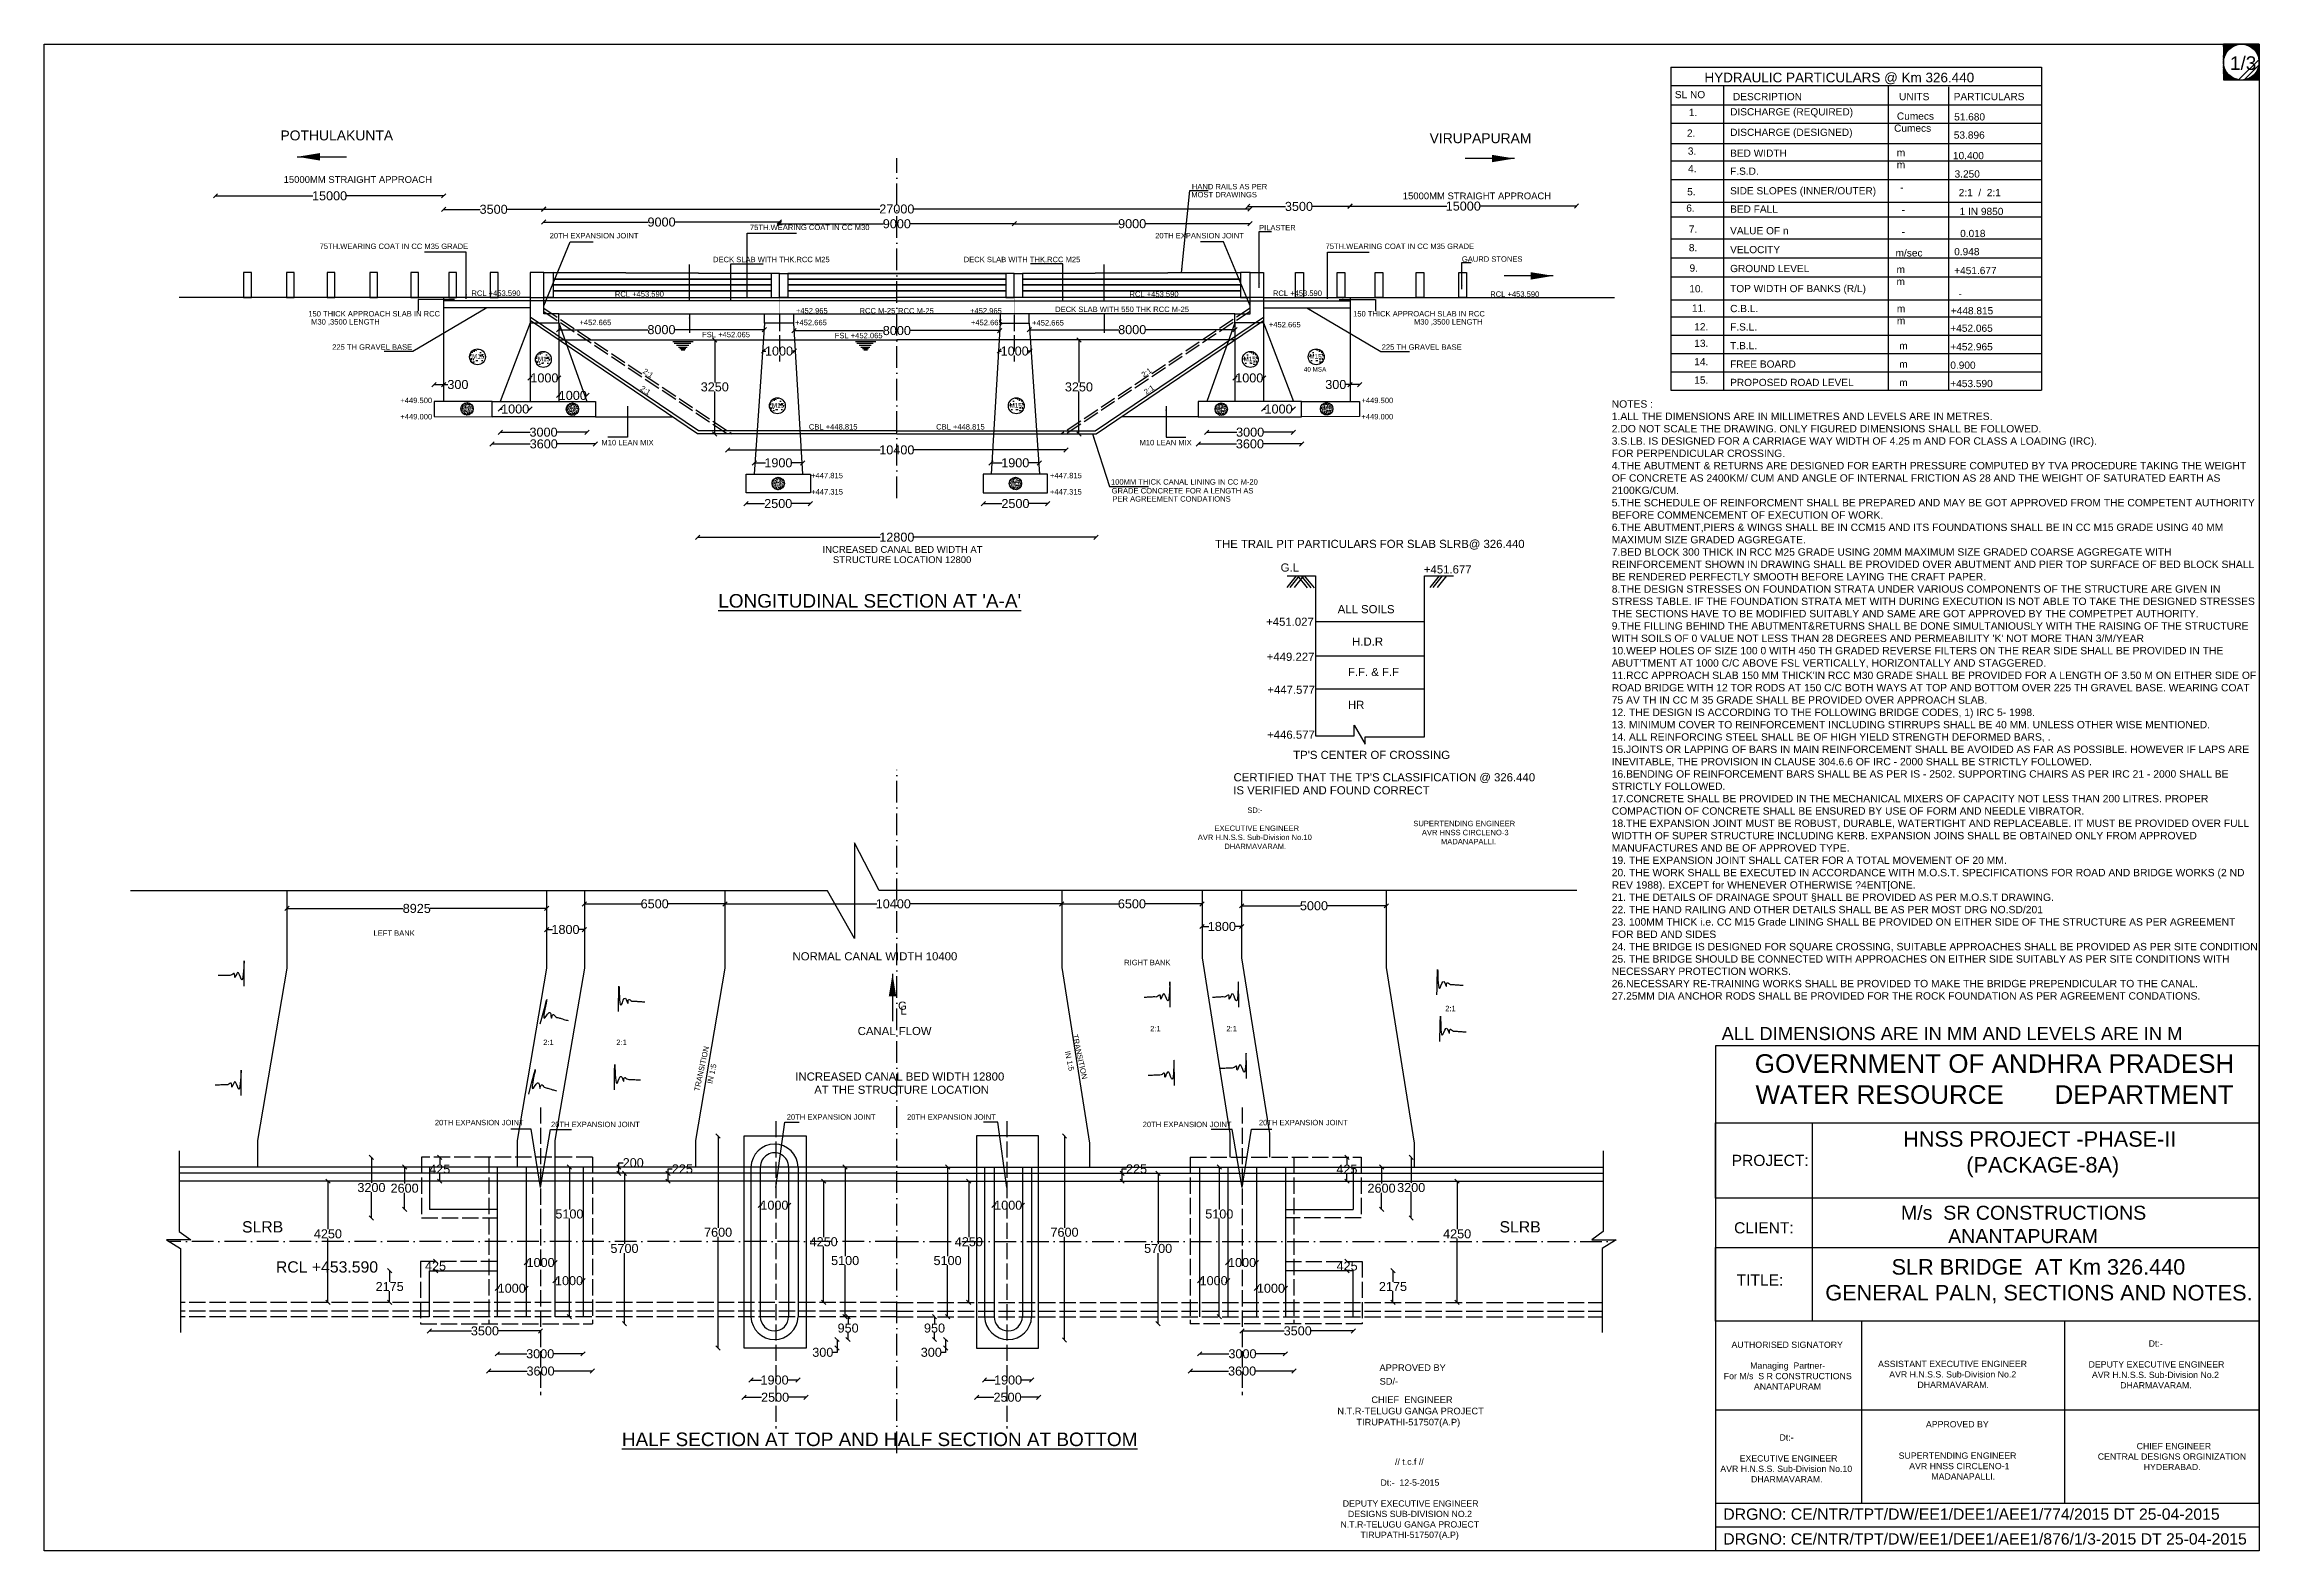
# Model space of a CAD drawing. Header units: millimetres. Extents: x 5124 to 3127140, y 2311 to 45962234.
# Drawn here: x 3078112 to 3127140, y 45928893 to 45962234 of the extents above; entities outside this region: 3.
import ezdxf

# ---------------------------------------------------------------- set-up
doc = ezdxf.new("R2010")
doc.units = ezdxf.units.MM
doc.header["$MEASUREMENT"] = 0
doc.linetypes.add('ACAD_ISO02W100', pattern=[15, 12, -3])
doc.linetypes.add('ACAD_ISO10W100', pattern=[18, 12, -3, 0, -3])
for name, color, linetype in [('DIMENSION', 7, 'Continuous'), ('DRAWING', 7, 'Continuous'), ('TEXT', 7, 'Continuous')]:
    doc.layers.add(name, color=color, linetype=linetype)
doc.styles.get("Standard").update_dxf_attribs({"font": 'arial.ttf', "height": 200})
doc.dimstyles.get("Standard").update_dxf_attribs({"dimtxt": 200, "dimasz": 110, "dimexe": 0.18, "dimexo": 0.0625, "dimgap": 0.09, "dimtad": 0, "dimtih": 1, "dimtoh": 1, "dimdec": 0, "dimzin": 0, "dimdsep": 46, "dimtxsty": 'Standard', "dimblk": 'OBLIQUE', "dimcen": 0.09, "dimse1": 1, "dimse2": 1, "dimadec": 0, "dimazin": 0, "dimtfac": 1, "dimtdec": 0, "dimtofl": 0, "dimtmove": 0, "dimatfit": 3, "dimfxl": 1, "dimtolj": 1, "dimtzin": 0, "dimarcsym": 0})

msp = doc.modelspace()

# ---------------------------------------------------------------- texts
at = {"layer": 'DIMENSION', "insert": (3112800.2, 45954354.8), "char_height": 163.7335, "width": 14353.271, "attachment_point": 1}
msp.add_mtext("NOTES :\\P1.ALL THE DIMENSIONS ARE IN MILLIMETRES AND LEVELS ARE IN METRES. \\P2.DO NOT SCALE THE DRAWING. ONLY FIGURED DIMENSIONS SHALL BE FOLLOWED. \\P3.S.LB. IS DESIGNED FOR A CARRIAGE WAY WIDTH OF 4.25 m AND FOR CLASS A LOADING (IRC). \\PFOR PERPENDICULAR CROSSING.\\P4.THE ABUTMENT & RETURNS ARE DESIGNED FOR EARTH PRESSURE COMPUTED BY TVA PROCEDURE TAKING THE WEIGHT OF CONCRETE AS 2400KM/ CUM AND ANGLE OF INTERNAL FRICTION AS 28 AND THE WEIGHT OF SATURATED EARTH AS 2100KG/CUM.\\P5.THE SCHEDULE OF REINFORCMENT SHALL BE PREPARED AND MAY BE GOT APPROVED FROM THE COMPETENT AUTHORITY BEFORE COMMENCEMENT OF EXECUTION OF WORK.\\P6.THE ABUTMENT,PIERS & WINGS SHALL BE IN CCM15 AND ITS FOUNDATIONS SHALL BE IN CC M15 GRADE USING 40 MM MAXIMUM SIZE GRADED AGGREGATE. \\P7.BED BLOCK 300 THICK IN RCC M25 GRADE USING 20MM MAXIMUM SIZE GRADED COARSE AGGREGATE WITH REINFORCEMENT SHOWN IN DRAWING SHALL BE PROVIDED OVER ABUTMENT AND PIER TOP SURFACE OF BED BLOCK SHALL BE RENDERED PERFECTLY SMOOTH BEFORE LAYING THE CRAFT PAPER.\\P8.THE DESIGN STRESSES ON FOUNDATION STRATA UNDER VARIOUS COMPONENTS OF THE STRUCTURE ARE GIVEN IN STRESS TABLE. IF THE FOUNDATION STRATA MET WITH DURING EXECUTION IS NOT ABLE TO TAKE THE DESIGNED STRESSES THE SECTIONS HAVE TO BE MODIFIED SUITABLY AND SAME ARE GOT APPROVED BY THE COMPETPET AUTHORITY.\\P9.THE FILLING BEHIND THE ABUTMENT&RETURNS SHALL BE DONE SIMULTANIOUSLY WITH THE RAISING OF THE STRUCTURE WITH SOILS OF 0 VALUE NOT LESS THAN 28 DEGREES AND PERMEABILITY 'K' NOT MORE THAN 3/M/YEAR \\P10.WEEP HOLES OF SIZE 100 0 WITH 450 TH GRADED REVERSE FILTERS ON THE REAR SIDE SHALL BE PROVIDED IN THE ABUT'TMENT AT 1000 C/C ABOVE FSL VERTICALLY, HORIZONTALLY AND STAGGERED.\\P11.RCC APPROACH SLAB 150 MM THICK'IN RCC M30 GRADE SHALL BE PROVIDED FOR A LENGTH OF 3.50 M ON EITHER SIDE OF ROAD BRIDGE WITH 12 TOR RODS AT 150 C/C BOTH WAYS AT TOP AND BOTTOM OVER 225 TH GRAVEL BASE. WEARING COAT 75 AV TH IN CC M 35 GRADE SHALL BE PROVIDED OVER APPROACH SLAB. \\P12. THE DESIGN IS ACCORDING TO THE FOLLOWING BRIDGE CODES, 1) IRC 5- 1998.\\P13. MINIMUM COVER TO REINFORCEMENT INCLUDING STIRRUPS SHALL BE 40 MM. UNLESS OTHER WISE MENTIONED.\\P14. ALL REINFORCING STEEL SHALL BE OF HIGH YIELD STRENGTH DEFORMED BARS, .\\P15.JOINTS OR LAPPING OF BARS IN MAIN REINFORCEMENT SHALL BE AVOIDED AS FAR AS POSSIBLE. HOWEVER IF LAPS ARE INEVITABLE, THE PROVISION IN CLAUSE 304.6.6 OF IRC - 2000 SHALL BE STRICTLY FOLLOWED. \\P16.BENDING OF REINFORCEMENT BARS SHALL BE AS PER IS - 2502. SUPPORTING CHAIRS AS PER IRC 21 - 2000 SHALL BE STRICTLY FOLLOWED.\\P17.CONCRETE SHALL BE PROVIDED IN THE MECHANICAL MIXERS OF CAPACITY NOT LESS THAN 200 LITRES. PROPER COMPACTION OF CONCRETE SHALL BE ENSURED BY USE OF FORM AND NEEDLE VIBRATOR. \\P18.THE EXPANSION JOINT MUST BE ROBUST, DURABLE, WATERTIGHT AND REPLACEABLE. IT MUST BE PROVIDED OVER FULL WIDTTH OF SUPER STRUCTURE INCLUDING KERB. EXPANSION JOINS SHALL BE OBTAINED ONLY FROM APPROVED MANUFACTURES AND BE OF APPROVED TYPE. \\P19. THE EXPANSION JOINT SHALL CATER FOR A TOTAL MOVEMENT OF 20 MM. \\P20. THE WORK SHALL BE EXECUTED IN ACCORDANCE WITH M.O.S.T. SPECIFICATIONS FOR ROAD AND BRIDGE WORKS (2 ND REV 1988). EXCEPT for WHENEVER OTHERWISE ?4ENT[ONE.\\P21. THE DETAILS OF DRAINAGE SPOUT §HALL BE PROVIDED AS PER M.O.S.T DRAWING. \\P22. THE HAND RAILING AND OTHER DETAILS SHALL BE AS PER MOST DRG NO.SD/201 \\P23. 100MM THICK i.e. CC M15 Grade LINING SHALL BE PROVIDED ON EITHER SIDE OF THE STRUCTURE AS PER AGREEMENT        FOR BED AND SIDES \\P24. THE BRIDGE IS DESIGNED FOR SQUARE CROSSING, SUITABLE APPROACHES SHALL BE PROVIDED AS PER SITE CONDITION. \\P25. THE BRIDGE SHOULD BE CONNECTED WITH APPROACHES ON EITHER SIDE SUITABLY AS PER SITE CONDITIONS WITH NECESSARY PROTECTION WORKS. \\P26.NECESSARY RE-TRAINING WORKS SHALL BE PROVIDED TO MAKE THE BRIDGE PREPENDICULAR TO THE CANAL.\\P27.25MM DIA ANCHOR RODS SHALL BE PROVIDED FOR THE ROCK FOUNDATION AS PER AGREEMENT CONDATIONS.", dxfattribs=at)
at = {"layer": 'DRAWING', "char_height": 100}
for s, insert, width, attachment_point in [('M15', (3087576.9, 45955376.4), 483.458, 1), ('M15', (3089034.8, 45955319), 483.458, 1), ('M15', (3104923.5, 45955319), 483.458, 3), ('M15', (3106381.4, 45955376.4), 483.458, 3), ('40 MSA', (3106483.3, 45955090.2), 635.949, 3), ('M15', (3087345.9, 45954226.2), 483.458, 1), ('M15', (3089677.3, 45954219.5), 483.458, 1), ('M15', (3094213.6, 45954293.1), 483.458, 1), ('M15', (3099744.7, 45954293.1), 483.458, 3), ('M15', (3104281, 45954219.5), 483.458, 3), ('M15', (3106612.4, 45954226.2), 483.458, 3), ('M15', (3094232.2, 45952575.3), 483.458, 1), ('M15', (3099726.1, 45952575.3), 483.458, 3)]:
    msp.add_mtext(s, dxfattribs=dict(at, insert=insert, width=width, attachment_point=attachment_point))
at = {"layer": 'TEXT'}
for s, height, p in [('POTHULAKUNTA', 220, (3083338.3, 45960107.4)), ('VIRUPAPURAM', 220, (3108769.9, 45960045.7)), ('15000MM STRAIGHT APPROACH', 150, (3083408.1, 45959166.9)), ('HAND RAILS AS PER ', 120, (3103508.4, 45959023.7)), ('MOST DRAWINGS', 120, (3103495.3, 45958846.3)), ('15000MM STRAIGHT APPROACH', 150, (3108176, 45958803.9)), ('75TH.WEARING COAT IN CC M30', 120, (3093729.1, 45958122.5)), ('PILASTER', 120, (3104995.9, 45958115.2)), ('75TH.WEARING COAT IN CC M35 GRADE', 120, (3084204.8, 45957703.6)), ('20TH EXPANSION JOINT ', 120, (3089296.1, 45957938.6)), ('20TH EXPANSION JOINT ', 120, (3102695.2, 45957938.6)), ('75TH.WEARING COAT IN CC M35 GRADE', 120, (3106466.6, 45957703.6)), ('DECK SLAB WITH THK.RCC M25', 120, (3092912.5, 45957411.8)), ('DECK SLAB WITH THK.RCC M25', 120, (3098459.4, 45957411.8)), ('GAURD STONES', 120, (3109483.7, 45957421)), ('RCL +453.590', 120, (3087565, 45956665.3)), ('RCL +453.590', 120, (3090739.1, 45956645.9)), ('RCL +453.590', 120, (3102128.2, 45956645.9)), ('RCL +453.590', 120, (3105302.3, 45956665.3)), ('RCL +453.590', 120, (3110111.6, 45956644.4)), ('150 THICK APPROACH SLAB IN RCC', 120, (3083954.1, 45956210.4)), (' +452.965', 120, (3094699.4, 45956276.8)), ('RCC M-25', 120, (3096154, 45956276.3)), ('RCC M-25', 120, (3097006.1, 45956276.3)), (' +452.965', 120, (3098552.4, 45956276.8)), ('DECK SLAB WITH 550 THK RCC M-25', 120, (3100482.6, 45956308.4)), ('150 THICK APPROACH SLAB IN RCC', 120, (3107076.8, 45956210.4)), ('M30 ,3500 LENGTH', 120, (3084016.8, 45956030.8)), (' +452.665', 120, (3089909, 45956017.8)), ('FSL +452.065', 120, (3092670.3, 45955749)), (' +452.665', 120, (3094679.5, 45956016.1)), ('FSL +452.065', 120, (3095605.2, 45955727.2)), (' +452.665', 120, (3098572.3, 45956016.1)), (' +452.665', 120, (3099925.6, 45956009.8)), (' +452.665', 120, (3105165.6, 45955969.3)), ('M30 ,3500 LENGTH', 120, (3108423.8, 45956030.8)), ('225 TH GRAVEL BASE', 120, (3084482.9, 45955473.2)), ('225 TH GRAVEL BASE', 120, (3107709.2, 45955473.2)), ('+449.500', 120, (3085991.4, 45954292.3)), ('+449.500', 120, (3107261.8, 45954292.3)), ('+449.000', 120, (3085992.4, 45953932.1)), ('CBL +448.815', 120, (3095032.3, 45953707.8)), ('CBL +448.815', 120, (3097847.8, 45953707.8)), ('+449.000', 120, (3107260.7, 45953932.1)), ('M10 LEAN MIX', 120, (3090441.6, 45953358.8)), ('M10 LEAN MIX', 120, (3102350, 45953358.8)), ('+447.815', 120, (3095082.1, 45952629.1)), ('+447.815', 120, (3100369.1, 45952629.1)), ('+447.315', 120, (3095083.2, 45952268.9)), ('+447.315', 120, (3100368.1, 45952268.9)), ('100MM THICK CANAL LINING IN CC M-20', 120, (3101717.9, 45952488.2)), ('GRADE CONCRETE FOR A LENGTH AS ', 120, (3101733.2, 45952292.6)), ('PER AGREEMENT CONDATIONS', 120, (3101750.1, 45952112.6)), ('THE TRAIL PIT PARTICULARS FOR SLAB SLRB@ 326.440', 180, (3104021.4, 45951086.1)), ('INCREASED CANAL BED WIDTH AT ', 150, (3095335.2, 45950977.7)), ('STRUCTURE LOCATION 12800', 150, (3095565.6, 45950751.5)), ('G.L', 180, (3105472.8, 45950563)), ('+451.677', 180, (3108642.7, 45950522)), ("%%ULONGITUDINAL SECTION AT 'A-A'", 300, (3093027.2, 45949765.8)), ('ALL SOILS', 180, (3106735.2, 45949641.5)), (' +451.027', 180, (3105081.7, 45949363.8)), ('H.D.R', 180, (3107055.9, 45948923.4)), (' +449.227', 180, (3105095.2, 45948588.3)), ('F.F. & F.F', 180, (3106962.2, 45948252.2)), (' +447.577', 180, (3105108.3, 45947858.4)), ('HR', 180, (3106962.2, 45947525)), (' +446.577', 180, (3105103.4, 45946864.1)), ("TP'S CENTER OF CROSSING ", 180, (3105751, 45946416.2)), ("CERTIFIED THAT THE TP'S CLASSIFICATION @ 326.440", 180, (3104430.5, 45945920.8)), ('IS VERIFIED AND FOUND CORRECT', 180, (3104425.4, 45945632.3)), ('LEFT BANK', 120, (3085397.7, 45942502.1)), ('NORMAL CANAL WIDTH 10400', 180, (3094670.7, 45941958.3)), ('RIGHT BANK', 120, (3102010.2, 45941851.1)), ('G', 180, (3097006.3, 45940865.1)), ('CANAL FLOW', 180, (3096112.7, 45940305)), ('L', 180, (3097055, 45940756)), ('2:1', 120, (3102584.6, 45940387.7)), ('2:1', 120, (3104273.6, 45940387.8)), ('2:1', 120, (3109116.1, 45940833.1)), ('2:1', 120, (3089153.9, 45940084.4)), ('2:1', 120, (3090770.4, 45940084.4)), ('INCREASED CANAL BED WIDTH 12800', 180, (3094732.5, 45939297.9)), ('AT THE STRUCTURE LOCATION', 180, (3095151.2, 45939004.6)), ('20TH EXPANSION JOINT ', 120, (3094542.2, 45938431.3)), ('20TH EXPANSION JOINT ', 120, (3097204.8, 45938431.3)), ('20TH EXPANSION JOINT ', 120, (3086754.8, 45938308.6)), ('20TH EXPANSION JOINT ', 120, (3089325.8, 45938267.4)), ('20TH EXPANSION JOINT ', 120, (3102421.2, 45938267.4)), ('20TH EXPANSION JOINT ', 120, (3104992.3, 45938308.6)), ('SLRB', 250, (3082487.8, 45935935.5)), ('SLRB', 250, (3110316.7, 45935935.5)), ('RCL +453.590', 250, (3083237, 45935048.2)), ('APPROVED BY ', 146.557, (3107660.3, 45932870.7)), ('SD/-', 146.56, (3107664, 45932568.2)), ('N.T.R-TELUGU GANGA PROJECT', 146.557, (3106727.3, 45931910.8)), ('TIRUPATHI-517507(A.P)', 146.557, (3107148.2, 45931665.6)), ('%%UHALF SECTION AT TOP AND HALF SECTION AT BOTTOM', 300, (3090894.7, 45931207.7))]:
    msp.add_text(s, height=height, dxfattribs=at).set_placement(p)
for s, rotation, p in [('2:1', 326.23687, (3091345.6, 45954969.5)), ('2:1', 33.76313, (3102440.5, 45954854.3)), ('2:1', 326.23687, (3091288.1, 45954589.5)), ('2:1', 33.76313, (3102498, 45954474.3)), ('TRANSITION', 77.72051, (3092607.5, 45939051.7)), ('TRANSITION', 282.27949, (3100864.7, 45940309.1)), ('IN 1:5', 77.72051, (3092895.1, 45939217.8)), ('IN 1:5', 282.27949, (3100693.9, 45939938.7))]:
    msp.add_text(s, height=120, rotation=rotation, dxfattribs=at).set_placement(p)
at = {"layer": 'TEXT', "color": 5}
msp.add_text('D.L.R.B @ KM 134.402-1', height=230, dxfattribs=at).set_placement((308082.8, 114156.4))
at = {"layer": 'TEXT', "attachment_point": 1}
for s, insert, char_height, width in [('\\PHYDRAULIC PARTICULARS @ Km 326.440', (3114852.7, 45961961.1), 213.424, 9076.723), ('1/3', (3126482.8, 45961967.6), 300, 425.761), (' SL NO', (3114135.2, 45961201.7), 160.07, 1180.245), (' DESCRIPTION ', (3115420.8, 45961156.5), 160.068, 2727.996), ('UNITS', (3119159, 45961156.5), 160.07, 1062.344), ('PARTICULARS', (3120368.4, 45961156.5), 160.068, 2544.491), ('1.', (3114506.1, 45960806.4), 160.07, 236.297), ('DISCHARGE (REQUIRED)', (3115420.8, 45960819.6), 160.068, 4463.254), (' Cumecs \\PCumecs \\P ', (3119049.1, 45960725.1), 160.07, 998.575), ('51.680', (3120378.5, 45960708), 160.07, 880.985), ('2.', (3114465.1, 45960348.1), 160.07, 236.297), ('DISCHARGE (DESIGNED)', (3115420.8, 45960366.4), 160.068, 4442.825), ('\\P53.896', (3120370.8, 45960572.4), 160.07, 1089.976), ('3.', (3114485.1, 45959950.3), 160.07, 236.297), ('BED WIDTH', (3115420.8, 45959904.4), 160.07, 2020.551), ('m \\Pm ', (3119108.8, 45959917.7), 160.07, 188.231), ('10.400', (3120351.9, 45959851.3), 160.07, 583.007), ('4.', (3114490.9, 45959563.2), 160.07, 236.297), ('F.S.D.', (3115420.8, 45959506.2), 160.07, 986.591), ('3.250', (3120387.8, 45959444.6), 160.07, 731.996), ('6.', (3114450, 45958689), 160.07, 236.297), ('5.', (3114469.5, 45959052.3), 160.07, 236.297), ('SIDE SLOPES (INNER/OUTER)', (3115420.8, 45959072.1), 160.068, 16267.8), ('BED FALL', (3115420.8, 45958668.2), 160.07, 1708.862), ('-', (3119181.3, 45959149.5), 160.1, 188.231), ('2:1  /  2:1', (3120478.5, 45959032.5), 160.068, 1173.002), ('1 IN 9850', (3120498.7, 45958615.2), 160.07, 1119.708), ('7.', (3114507.2, 45958224.9), 160.07, 236.297), ('VALUE OF n', (3115420.8, 45958188.7), 160.07, 2112.936), ('-', (3119215.7, 45958653.8), 160.1, 188.231), (' 0.018 \\P', (3120449.4, 45958127.1), 160.07, 733.042), ('8.', (3114507.2, 45957813.1), 160.07, 236.297), ('VELOCITY', (3115420.8, 45957770.3), 160.07, 1826.74), ('m/sec', (3119082.2, 45957698), 160.07, 694.323), ('-', (3119215.7, 45958165.7), 160.1, 188.231), ('0.948', (3120379.4, 45957725.4), 160.07, 732.65), ('9.', (3114522.5, 45957362.3), 160.07, 236.297), ('GROUND LEVEL', (3115420.8, 45957351.9), 160.068, 4200.872), ('m \\Pm ', (3119102.8, 45957330.6), 160.07, 188.231), ('+451.677', (3120379.4, 45957307), 160.07, 732.65), ('10.', (3114517.6, 45956904.6), 160.07, 236.297), ('TOP WIDTH OF BANKS (R/L)', (3115420.8, 45956908), 160.068, 4956.098), ('-', (3120474.9, 45956791.8), 160.1, 1327.822), ('11.', (3114576.9, 45956476), 160.07, 236.297), ('C.B.L.', (3115420.8, 45956466.2), 160.07, 978.275), ('m \\Pm ', (3119111.1, 45956463.7), 160.07, 188.231), ('+448.815', (3120304.8, 45956417.1), 160.07, 1187.073), ('12.', (3114626.5, 45956062), 160.07, 236.297), ('13.', (3114627.2, 45955696.4), 160.07, 236.297), ('F.S.L.', (3115420.8, 45956059.4), 160.07, 925.121), ('\\P+452.065', (3120293.6, 45956297.1), 160.07, 1187.073), ('14.', (3114627.2, 45955289.7), 160.07, 236.297), ('T.B.L.', (3115420.8, 45955643.9), 160.07, 946.817), ('FREE BOARD', (3115420.8, 45955237.2), 160.07, 2428.308), ('m ', (3119163.7, 45955641.5), 160.07, 321.96), ('m ', (3119163.7, 45955234.8), 160.07, 321.96), ('0.900', (3120293.6, 45955212.7), 160.07, 1187.073), ('+452.965', (3120293.6, 45955619.4), 160.07, 1187.073), ('15.', (3114627.2, 45954883), 160.07, 236.297), ('PROPOSED ROAD LEVEL', (3115420.8, 45954830.4), 160.068, 3131.814), ('m ', (3119163.7, 45954828), 160.07, 321.96), ('+453.590', (3120293.6, 45954805.9), 160.07, 1187.073), ('\\pi4077.2;SD:- \\P\\pi4238.5;\\P\\pi3256.8;  EXECUTIVE ENGINEER\\P\\pi2980.1;AVR H.N.S.S. Sub-Division No.10\\P\\pi3567.7;DHARMAVARAM.', (3100659.1, 45945342.6), 120, 8476.996), ('\\pi4215.2; \\P\\pi4238.5;\\P\\pi4191.9;  \\P\\pi3116.3;SUPERTENDING ENGINEER                \\P\\pi3259.5; AVR HNSS CIRCLENO-3\\P\\pi3542.4;    MADANAPALLI.', (3105292.6, 45945647.8), 120, 8476.996), ('ALL DIMENSIONS ARE IN MM AND LEVELS ARE IN M', (3115232.8, 45940484.5), 290.682, 10373.37), ('PROJECT:', (3115455.4, 45937654.6), 246.55, 2300.388), ('CLIENT:', (3115507.6, 45936162.4), 246.55, 2300.388), ('\\pi1262.1;M/s  SR CONSTRUCTIONS \\P\\pi2307.9;ANANTAPURAM', (3117938.5, 45936527), 309.51, 7898.333), ('\\pi2098.1;SLR BRIDGE  AT Km 326.440\\P\\pi631.54;GENERAL PALN, SECTIONS AND NOTES.', (3116895.1, 45935346.1), 343.176, 10653.115), ('TITLE:', (3115564.4, 45935006.9), 246.55, 1336.94), ('\\pi2249.6;AUTHORISED SIGNATORY\\P\\pi3481.9;\\P\\pi2662.6;Managing  Partner-\\P\\pi2078.9;For M/s  S R CONSTRUCTIONS\\P\\pi2746.2;ANANTAPURAM', (3113200.9, 45933521), 138.74, 6963.77), ('\\pi3336.3;Dt:-  \\P\\pi3481.9;\\P\\pi1953.8; DEPUTY EXECUTIVE ENGINEER\\P\\pi2081.3;AVR H.N.S.S. Sub-Division No.2\\P\\pi2706.3;DHARMAVARAM.', (3121346.4, 45933548.2), 138.74, 6963.77), ('\\pi3481.9;\\P\\P\\pi1835.3;ASSISTANT EXECUTIVE ENGINEER\\P\\pi2081.3;AVR H.N.S.S. Sub-Division No.2\\P\\pi2706.3;DHARMAVARAM.', (3116859.4, 45933559.1), 138.74, 6963.77), ('CHIEF  ENGINEER', (3107481.1, 45932307.7), 146.557, 4116.147), ('\\pi2787.9;APPROVED BY\\P\\pi3481.9;\\P\\pi3428;  \\P\\pi2184.4;SUPERTENDING ENGINEER                \\P\\pi2363.4; AVR HNSS CIRCLENO-1\\P\\pi0;                                                      MADANAPALLI.', (3116966.2, 45931760.6), 138.74, 6963.77), ('\\pi3336.3;Dt:- \\P\\pi3481.9;\\P\\pi2346.9;  EXECUTIVE ENGINEER\\P\\pi2027;AVR H.N.S.S. Sub-Division No.10\\P\\pi2706.3;DHARMAVARAM.', (3113176.3, 45931468.1), 138.74, 6963.77), ('\\pi3481.9;\\P\\pi2605.4;  CHIEF ENGINEER\\P\\pi1852.4;CENTRAL DESIGNS ORGINIZATION\\P\\pi2868;HYDERABAD.', (3121704.5, 45931508.3), 138.74, 6963.77), ('\\pi3164.2;// t.c.f //\\P\\pi3481.9;\\P\\pi2841.5;Dt:-  12-5-2015\\P\\pi3481.9;\\P\\pi1953.8; DEPUTY EXECUTIVE ENGINEER\\P\\pi2121.3;DESIGNS SUB-DIVISION NO.2\\P\\pi1956.7;N.T.R-TELUGU GANGA PROJECT\\P\\pi2399.8;TIRUPATHI-517507(A.P)', (3104840.5, 45930932.1), 138.74, 6963.77), ('\\pi1654.4;DRGNO: CE/NTR/TPT/DW/EE1/DEE1/AEE1/774/2015 DT 25-04-2015', (3113615.3, 45929827.1), 250, 14253.827), ('\\pi1353.5;DRGNO: CE/NTR/TPT/DW/EE1/DEE1/AEE1/876/1/3-2015 DT 25-04-2015', (3113914.7, 45929278.5), 250, 14253.827)]:
    msp.add_mtext(s, dxfattribs=dict(at, insert=insert, char_height=char_height, width=width))
at = {"layer": 'TEXT', "color": 7, "width": 11744.333, "attachment_point": 5}
for s, insert, char_height in [('GOVERNMENT OF ANDHRA PRADESH\\PWATER RESOURCE       DEPARTMENT', (3121271.8, 45939329), 411.811), ('HNSS PROJECT -PHASE-II\\P (PACKAGE-8A)', (3122272.5, 45937668.6), 343.176)]:
    msp.add_mtext(s, dxfattribs=dict(at, insert=insert, char_height=char_height))

# ---------------------------------------------------------------- blocks, each defined once
blk = doc.blocks.new('_Oblique')
at = {"color": 0, "linetype": 'ByBlock', "lineweight": -2}
blk.add_line((-0.5, -0.5), (0.5, 0.5), dxfattribs=at)
blk = doc.blocks.new('*D22')
at = {"layer": 'Defpoints', "color": 0, "transparency": 16777216}
for p in [(3086949, 45954703), (3086738, 45954329), (3086949, 45954329)]:
    blk.add_point(p, dxfattribs=at)
at = {"layer": 'DIMENSION', "color": 0, "lineweight": -2, "transparency": 16777216}
for p, q in [((3086738, 45954703), (3086949, 45954703)), ((3086949, 45954703), (3087044, 45954703))]:
    blk.add_line(p, q, dxfattribs=at)
at = {"layer": 'DIMENSION', "color": 0, "lineweight": -2, "transparency": 16777216, "xscale": 95, "yscale": 95, "zscale": 95, "rotation": 180}
blk.add_blockref('_Oblique', (3086738, 45954703), dxfattribs=at)
at = {"layer": 'DIMENSION', "color": 0, "lineweight": -2, "transparency": 16777216, "xscale": 95, "yscale": 95, "zscale": 95}
blk.add_blockref('_Oblique', (3086949, 45954703), dxfattribs=at)
at = {"layer": 'DIMENSION', "color": 0, "transparency": 16777216, "insert": (3087265, 45954703), "char_height": 200, "attachment_point": 5}
blk.add_mtext('\\A1;300', dxfattribs=at)
blk = doc.blocks.new('*D23')
at = {"layer": 'Defpoints', "color": 0, "transparency": 16777216}
for p in [(3088201, 45954329), (3088863, 45954329), (3088863, 45954161)]:
    blk.add_point(p, dxfattribs=at)
at = {"layer": 'DIMENSION', "color": 0, "lineweight": -2, "transparency": 16777216}
for p, q in [((3088201, 45954161), (3088243, 45954161)), ((3088863, 45954161), (3088821, 45954161))]:
    blk.add_line(p, q, dxfattribs=at)
at = {"layer": 'DIMENSION', "color": 0, "lineweight": -2, "transparency": 16777216, "xscale": 95, "yscale": 95, "zscale": 95, "rotation": 180}
blk.add_blockref('_Oblique', (3088201, 45954161), dxfattribs=at)
at = {"layer": 'DIMENSION', "color": 0, "lineweight": -2, "transparency": 16777216, "xscale": 95, "yscale": 95, "zscale": 95}
blk.add_blockref('_Oblique', (3088863, 45954161), dxfattribs=at)
at = {"layer": 'DIMENSION', "color": 0, "transparency": 16777216, "insert": (3088532, 45954161), "char_height": 200, "attachment_point": 5}
blk.add_mtext('\\A1;1000', dxfattribs=at)
blk = doc.blocks.new('*D24')
at = {"layer": 'Defpoints', "color": 0, "transparency": 16777216}
for p in [(3088201, 45954329), (3090120, 45954329), (3090120, 45953648)]:
    blk.add_point(p, dxfattribs=at)
at = {"layer": 'DIMENSION', "color": 0, "lineweight": -2, "transparency": 16777216}
for p, q in [((3088201, 45953648), (3088862, 45953648)), ((3090120, 45953648), (3089459, 45953648))]:
    blk.add_line(p, q, dxfattribs=at)
at = {"layer": 'DIMENSION', "color": 0, "lineweight": -2, "transparency": 16777216, "xscale": 95, "yscale": 95, "zscale": 95, "rotation": 180}
blk.add_blockref('_Oblique', (3088201, 45953648), dxfattribs=at)
at = {"layer": 'DIMENSION', "color": 0, "lineweight": -2, "transparency": 16777216, "xscale": 95, "yscale": 95, "zscale": 95}
blk.add_blockref('_Oblique', (3090120, 45953648), dxfattribs=at)
at = {"layer": 'DIMENSION', "color": 0, "transparency": 16777216, "insert": (3089160, 45953648), "char_height": 200, "attachment_point": 5}
blk.add_mtext('\\A1;3000', dxfattribs=at)
blk = doc.blocks.new('*D25')
at = {"layer": 'Defpoints', "color": 0, "transparency": 16777216}
for p in [(3088022, 45953987), (3090309, 45953987), (3090309, 45953389)]:
    blk.add_point(p, dxfattribs=at)
at = {"layer": 'DIMENSION', "color": 0, "lineweight": -2, "transparency": 16777216}
for p, q in [((3088022, 45953389), (3088867, 45953389)), ((3090309, 45953389), (3089464, 45953389))]:
    blk.add_line(p, q, dxfattribs=at)
at = {"layer": 'DIMENSION', "color": 0, "lineweight": -2, "transparency": 16777216, "xscale": 95, "yscale": 95, "zscale": 95, "rotation": 180}
blk.add_blockref('_Oblique', (3088022, 45953389), dxfattribs=at)
at = {"layer": 'DIMENSION', "color": 0, "lineweight": -2, "transparency": 16777216, "xscale": 95, "yscale": 95, "zscale": 95}
blk.add_blockref('_Oblique', (3090309, 45953389), dxfattribs=at)
at = {"layer": 'DIMENSION', "color": 0, "transparency": 16777216, "insert": (3089165, 45953389), "char_height": 200, "attachment_point": 5}
blk.add_mtext('\\A1;3600', dxfattribs=at)
blk = doc.blocks.new('*D26')
at = {"layer": 'Defpoints', "color": 0, "transparency": 16777216}
for p in [(3088863, 45954849), (3089496, 45954849), (3089496, 45954849)]:
    blk.add_point(p, dxfattribs=at)
at = {"layer": 'DIMENSION', "color": 0, "lineweight": -2, "transparency": 16777216}
for p, q in [((3088863, 45954849), (3088890, 45954849)), ((3089496, 45954849), (3089468, 45954849))]:
    blk.add_line(p, q, dxfattribs=at)
at = {"layer": 'DIMENSION', "color": 0, "lineweight": -2, "transparency": 16777216, "xscale": 95, "yscale": 95, "zscale": 95, "rotation": 180}
blk.add_blockref('_Oblique', (3088863, 45954849), dxfattribs=at)
at = {"layer": 'DIMENSION', "color": 0, "lineweight": -2, "transparency": 16777216, "xscale": 95, "yscale": 95, "zscale": 95}
blk.add_blockref('_Oblique', (3089496, 45954849), dxfattribs=at)
at = {"layer": 'DIMENSION', "color": 0, "transparency": 16777216, "insert": (3089179, 45954849), "char_height": 200, "attachment_point": 5}
blk.add_mtext('\\A1;1000', dxfattribs=at)
blk = doc.blocks.new('*D27')
at = {"layer": 'Defpoints', "color": 0, "transparency": 16777216}
for p in [(3089496, 45954329), (3090120, 45954462), (3090120, 45954329)]:
    blk.add_point(p, dxfattribs=at)
at = {"layer": 'DIMENSION', "color": 0, "lineweight": -2, "transparency": 16777216}
for p, q in [((3089496, 45954462), (3089519, 45954462)), ((3090120, 45954462), (3090097, 45954462))]:
    blk.add_line(p, q, dxfattribs=at)
at = {"layer": 'DIMENSION', "color": 0, "lineweight": -2, "transparency": 16777216, "xscale": 95, "yscale": 95, "zscale": 95, "rotation": 180}
blk.add_blockref('_Oblique', (3089496, 45954462), dxfattribs=at)
at = {"layer": 'DIMENSION', "color": 0, "lineweight": -2, "transparency": 16777216, "xscale": 95, "yscale": 95, "zscale": 95}
blk.add_blockref('_Oblique', (3090120, 45954462), dxfattribs=at)
at = {"layer": 'DIMENSION', "color": 0, "transparency": 16777216, "insert": (3089808, 45954462), "char_height": 200, "attachment_point": 5}
blk.add_mtext('\\A1;1000', dxfattribs=at)
blk = doc.blocks.new('*D28')
at = {"layer": 'Defpoints', "color": 0, "transparency": 16777216}
for p in [(3089496, 45955884), (3094044, 45955917), (3094044, 45955917)]:
    blk.add_point(p, dxfattribs=at)
at = {"layer": 'DIMENSION', "color": 0, "lineweight": -2, "transparency": 16777216}
for p, q in [((3089496, 45955917), (3091471, 45955917)), ((3094044, 45955917), (3092069, 45955917))]:
    blk.add_line(p, q, dxfattribs=at)
at = {"layer": 'DIMENSION', "color": 0, "lineweight": -2, "transparency": 16777216, "xscale": 95, "yscale": 95, "zscale": 95, "rotation": 180}
blk.add_blockref('_Oblique', (3089496, 45955917), dxfattribs=at)
at = {"layer": 'DIMENSION', "color": 0, "lineweight": -2, "transparency": 16777216, "xscale": 95, "yscale": 95, "zscale": 95}
blk.add_blockref('_Oblique', (3094044, 45955917), dxfattribs=at)
at = {"layer": 'DIMENSION', "color": 0, "transparency": 16777216, "insert": (3091770, 45955917), "char_height": 200, "attachment_point": 5}
blk.add_mtext('\\A1;8000', dxfattribs=at)
blk = doc.blocks.new('*D29')
at = {"layer": 'Defpoints', "color": 0, "transparency": 16777216}
for p in [(3092950, 45955690), (3092950, 45953610), (3092950, 45953610)]:
    blk.add_point(p, dxfattribs=at)
at = {"layer": 'DIMENSION', "color": 0, "lineweight": -2, "transparency": 16777216}
for p, q in [((3092950, 45955690), (3092950, 45954752)), ((3092950, 45953610), (3092950, 45954547))]:
    blk.add_line(p, q, dxfattribs=at)
at = {"layer": 'DIMENSION', "color": 0, "lineweight": -2, "transparency": 16777216, "xscale": 95, "yscale": 95, "zscale": 95}
for p, rotation in [((3092950, 45955690), 90), ((3092950, 45953610), 270)]:
    blk.add_blockref('_Oblique', p, dxfattribs=dict(at, rotation=rotation))
at = {"layer": 'DIMENSION', "color": 0, "transparency": 16777216, "insert": (3092950, 45954650), "char_height": 200, "attachment_point": 5}
blk.add_mtext('\\A1;3250', dxfattribs=at)
blk = doc.blocks.new('*D30')
at = {"layer": 'Defpoints', "color": 0, "transparency": 16777216}
for p in [(3094894, 45952970), (3093823, 45952721), (3094894, 45952721)]:
    blk.add_point(p, dxfattribs=at)
at = {"layer": 'DIMENSION', "color": 0, "lineweight": -2, "transparency": 16777216}
for p, q in [((3093823, 45952970), (3094069, 45952970)), ((3094894, 45952970), (3094647, 45952970))]:
    blk.add_line(p, q, dxfattribs=at)
at = {"layer": 'DIMENSION', "color": 0, "lineweight": -2, "transparency": 16777216, "xscale": 95, "yscale": 95, "zscale": 95, "rotation": 180}
blk.add_blockref('_Oblique', (3093823, 45952970), dxfattribs=at)
at = {"layer": 'DIMENSION', "color": 0, "lineweight": -2, "transparency": 16777216, "xscale": 95, "yscale": 95, "zscale": 95}
blk.add_blockref('_Oblique', (3094894, 45952970), dxfattribs=at)
at = {"layer": 'DIMENSION', "color": 0, "transparency": 16777216, "insert": (3094358, 45952970), "char_height": 200, "attachment_point": 5}
blk.add_mtext('\\A1;1900', dxfattribs=at)
blk = doc.blocks.new('*D31')
at = {"layer": 'Defpoints', "color": 0, "transparency": 16777216}
for p in [(3093642, 45952310), (3095067, 45952310), (3095067, 45952068)]:
    blk.add_point(p, dxfattribs=at)
at = {"layer": 'DIMENSION', "color": 0, "lineweight": -2, "transparency": 16777216}
for p, q in [((3093642, 45952068), (3094054, 45952068)), ((3095067, 45952068), (3094654, 45952068))]:
    blk.add_line(p, q, dxfattribs=at)
at = {"layer": 'DIMENSION', "color": 0, "lineweight": -2, "transparency": 16777216, "xscale": 95, "yscale": 95, "zscale": 95, "rotation": 180}
blk.add_blockref('_Oblique', (3093642, 45952068), dxfattribs=at)
at = {"layer": 'DIMENSION', "color": 0, "lineweight": -2, "transparency": 16777216, "xscale": 95, "yscale": 95, "zscale": 95}
blk.add_blockref('_Oblique', (3095067, 45952068), dxfattribs=at)
at = {"layer": 'DIMENSION', "color": 0, "transparency": 16777216, "insert": (3094354, 45952068), "char_height": 200, "attachment_point": 5}
blk.add_mtext('\\A1;2500', dxfattribs=at)
blk = doc.blocks.new('*D32')
at = {"layer": 'Defpoints', "color": 0, "transparency": 16777216}
for p in [(3094028, 45955690), (3094714, 45955690), (3094714, 45955444)]:
    blk.add_point(p, dxfattribs=at)
at = {"layer": 'DIMENSION', "color": 0, "lineweight": -2, "transparency": 16777216}
for p, q in [((3094028, 45955444), (3094082, 45955444)), ((3094714, 45955444), (3094660, 45955444))]:
    blk.add_line(p, q, dxfattribs=at)
at = {"layer": 'DIMENSION', "color": 0, "lineweight": -2, "transparency": 16777216, "xscale": 95, "yscale": 95, "zscale": 95, "rotation": 180}
blk.add_blockref('_Oblique', (3094028, 45955444), dxfattribs=at)
at = {"layer": 'DIMENSION', "color": 0, "lineweight": -2, "transparency": 16777216, "xscale": 95, "yscale": 95, "zscale": 95}
blk.add_blockref('_Oblique', (3094714, 45955444), dxfattribs=at)
at = {"layer": 'DIMENSION', "color": 0, "transparency": 16777216, "insert": (3094371, 45955444), "char_height": 200, "attachment_point": 5}
blk.add_mtext('\\A1;1000', dxfattribs=at)
blk = doc.blocks.new('*D33')
at = {"layer": 'Defpoints', "color": 0, "transparency": 16777216}
for p in [(3107009, 45954703), (3107009, 45954329), (3107220, 45954329)]:
    blk.add_point(p, dxfattribs=at)
at = {"layer": 'DIMENSION', "color": 0, "lineweight": -2, "transparency": 16777216}
for p, q in [((3107009, 45954703), (3106914, 45954703)), ((3107220, 45954703), (3107009, 45954703))]:
    blk.add_line(p, q, dxfattribs=at)
at = {"layer": 'DIMENSION', "color": 0, "lineweight": -2, "transparency": 16777216, "xscale": 95, "yscale": 95, "zscale": 95, "rotation": 180}
blk.add_blockref('_Oblique', (3107009, 45954703), dxfattribs=at)
at = {"layer": 'DIMENSION', "color": 0, "lineweight": -2, "transparency": 16777216, "xscale": 95, "yscale": 95, "zscale": 95}
blk.add_blockref('_Oblique', (3107220, 45954703), dxfattribs=at)
at = {"layer": 'DIMENSION', "color": 0, "transparency": 16777216, "insert": (3106694, 45954703), "char_height": 200, "attachment_point": 5}
blk.add_mtext('\\A1;300', dxfattribs=at)
blk = doc.blocks.new('*D34')
at = {"layer": 'Defpoints', "color": 0, "transparency": 16777216}
for p in [(3105096, 45954329), (3105757, 45954329), (3105096, 45954161)]:
    blk.add_point(p, dxfattribs=at)
at = {"layer": 'DIMENSION', "color": 0, "lineweight": -2, "transparency": 16777216}
for p, q in [((3105096, 45954161), (3105138, 45954161)), ((3105757, 45954161), (3105716, 45954161))]:
    blk.add_line(p, q, dxfattribs=at)
at = {"layer": 'DIMENSION', "color": 0, "lineweight": -2, "transparency": 16777216, "xscale": 95, "yscale": 95, "zscale": 95, "rotation": 180}
blk.add_blockref('_Oblique', (3105096, 45954161), dxfattribs=at)
at = {"layer": 'DIMENSION', "color": 0, "lineweight": -2, "transparency": 16777216, "xscale": 95, "yscale": 95, "zscale": 95}
blk.add_blockref('_Oblique', (3105757, 45954161), dxfattribs=at)
at = {"layer": 'DIMENSION', "color": 0, "transparency": 16777216, "insert": (3105427, 45954161), "char_height": 200, "attachment_point": 5}
blk.add_mtext('\\A1;1000', dxfattribs=at)
blk = doc.blocks.new('*D35')
at = {"layer": 'Defpoints', "color": 0, "transparency": 16777216}
for p in [(3103838, 45954329), (3105757, 45954329), (3103838, 45953648)]:
    blk.add_point(p, dxfattribs=at)
at = {"layer": 'DIMENSION', "color": 0, "lineweight": -2, "transparency": 16777216}
for p, q in [((3103838, 45953648), (3104500, 45953648)), ((3105757, 45953648), (3105096, 45953648))]:
    blk.add_line(p, q, dxfattribs=at)
at = {"layer": 'DIMENSION', "color": 0, "lineweight": -2, "transparency": 16777216, "xscale": 95, "yscale": 95, "zscale": 95, "rotation": 180}
blk.add_blockref('_Oblique', (3103838, 45953648), dxfattribs=at)
at = {"layer": 'DIMENSION', "color": 0, "lineweight": -2, "transparency": 16777216, "xscale": 95, "yscale": 95, "zscale": 95}
blk.add_blockref('_Oblique', (3105757, 45953648), dxfattribs=at)
at = {"layer": 'DIMENSION', "color": 0, "transparency": 16777216, "insert": (3104798, 45953648), "char_height": 200, "attachment_point": 5}
blk.add_mtext('\\A1;3000', dxfattribs=at)
blk = doc.blocks.new('*D36')
at = {"layer": 'Defpoints', "color": 0, "transparency": 16777216}
for p in [(3103649, 45953987), (3105936, 45953987), (3103649, 45953389)]:
    blk.add_point(p, dxfattribs=at)
at = {"layer": 'DIMENSION', "color": 0, "lineweight": -2, "transparency": 16777216}
for p, q in [((3103649, 45953389), (3104495, 45953389)), ((3105936, 45953389), (3105091, 45953389))]:
    blk.add_line(p, q, dxfattribs=at)
at = {"layer": 'DIMENSION', "color": 0, "lineweight": -2, "transparency": 16777216, "xscale": 95, "yscale": 95, "zscale": 95, "rotation": 180}
blk.add_blockref('_Oblique', (3103649, 45953389), dxfattribs=at)
at = {"layer": 'DIMENSION', "color": 0, "lineweight": -2, "transparency": 16777216, "xscale": 95, "yscale": 95, "zscale": 95}
blk.add_blockref('_Oblique', (3105936, 45953389), dxfattribs=at)
at = {"layer": 'DIMENSION', "color": 0, "transparency": 16777216, "insert": (3104793, 45953389), "char_height": 200, "attachment_point": 5}
blk.add_mtext('\\A1;3600', dxfattribs=at)
blk = doc.blocks.new('*D37')
at = {"layer": 'Defpoints', "color": 0, "transparency": 16777216}
for p in [(3104462, 45954849), (3104462, 45954849), (3105096, 45954849)]:
    blk.add_point(p, dxfattribs=at)
at = {"layer": 'DIMENSION', "color": 0, "lineweight": -2, "transparency": 16777216}
for p, q in [((3104462, 45954849), (3104490, 45954849)), ((3105096, 45954849), (3105068, 45954849))]:
    blk.add_line(p, q, dxfattribs=at)
at = {"layer": 'DIMENSION', "color": 0, "lineweight": -2, "transparency": 16777216, "xscale": 95, "yscale": 95, "zscale": 95, "rotation": 180}
blk.add_blockref('_Oblique', (3104462, 45954849), dxfattribs=at)
at = {"layer": 'DIMENSION', "color": 0, "lineweight": -2, "transparency": 16777216, "xscale": 95, "yscale": 95, "zscale": 95}
blk.add_blockref('_Oblique', (3105096, 45954849), dxfattribs=at)
at = {"layer": 'DIMENSION', "color": 0, "transparency": 16777216, "insert": (3104779, 45954849), "char_height": 200, "attachment_point": 5}
blk.add_mtext('\\A1;1000', dxfattribs=at)
blk = doc.blocks.new('*D38')
at = {"layer": 'Defpoints', "color": 0, "transparency": 16777216}
for p in [(3099914, 45955917), (3099914, 45955917), (3104462, 45955884)]:
    blk.add_point(p, dxfattribs=at)
at = {"layer": 'DIMENSION', "color": 0, "lineweight": -2, "transparency": 16777216}
for p, q in [((3099914, 45955917), (3101890, 45955917)), ((3104462, 45955917), (3102487, 45955917))]:
    blk.add_line(p, q, dxfattribs=at)
at = {"layer": 'DIMENSION', "color": 0, "lineweight": -2, "transparency": 16777216, "xscale": 95, "yscale": 95, "zscale": 95, "rotation": 180}
blk.add_blockref('_Oblique', (3099914, 45955917), dxfattribs=at)
at = {"layer": 'DIMENSION', "color": 0, "lineweight": -2, "transparency": 16777216, "xscale": 95, "yscale": 95, "zscale": 95}
blk.add_blockref('_Oblique', (3104462, 45955917), dxfattribs=at)
at = {"layer": 'DIMENSION', "color": 0, "transparency": 16777216, "insert": (3102188, 45955917), "char_height": 200, "attachment_point": 5}
blk.add_mtext('\\A1;8000', dxfattribs=at)
blk = doc.blocks.new('*D39')
at = {"layer": 'Defpoints', "color": 0, "transparency": 16777216}
for p in [(3101009, 45955690), (3101009, 45953610), (3101009, 45953610)]:
    blk.add_point(p, dxfattribs=at)
at = {"layer": 'DIMENSION', "color": 0, "lineweight": -2, "transparency": 16777216}
for p, q in [((3101009, 45955690), (3101009, 45954752)), ((3101009, 45953610), (3101009, 45954547))]:
    blk.add_line(p, q, dxfattribs=at)
at = {"layer": 'DIMENSION', "color": 0, "lineweight": -2, "transparency": 16777216, "xscale": 95, "yscale": 95, "zscale": 95}
for p, rotation in [((3101009, 45955690), 90), ((3101009, 45953610), 270)]:
    blk.add_blockref('_Oblique', p, dxfattribs=dict(at, rotation=rotation))
at = {"layer": 'DIMENSION', "color": 0, "transparency": 16777216, "insert": (3101009, 45954650), "char_height": 200, "attachment_point": 5}
blk.add_mtext('\\A1;3250', dxfattribs=at)
blk = doc.blocks.new('*D40')
at = {"layer": 'Defpoints', "color": 0, "transparency": 16777216}
for p in [(3099064, 45952970), (3099064, 45952721), (3100135, 45952721)]:
    blk.add_point(p, dxfattribs=at)
at = {"layer": 'DIMENSION', "color": 0, "lineweight": -2, "transparency": 16777216}
for p, q in [((3099064, 45952970), (3099311, 45952970)), ((3100135, 45952970), (3099889, 45952970))]:
    blk.add_line(p, q, dxfattribs=at)
at = {"layer": 'DIMENSION', "color": 0, "lineweight": -2, "transparency": 16777216, "xscale": 95, "yscale": 95, "zscale": 95, "rotation": 180}
blk.add_blockref('_Oblique', (3099064, 45952970), dxfattribs=at)
at = {"layer": 'DIMENSION', "color": 0, "lineweight": -2, "transparency": 16777216, "xscale": 95, "yscale": 95, "zscale": 95}
blk.add_blockref('_Oblique', (3100135, 45952970), dxfattribs=at)
at = {"layer": 'DIMENSION', "color": 0, "transparency": 16777216, "insert": (3099600, 45952970), "char_height": 200, "attachment_point": 5}
blk.add_mtext('\\A1;1900', dxfattribs=at)
blk = doc.blocks.new('*D41')
at = {"layer": 'Defpoints', "color": 0, "transparency": 16777216}
for p in [(3098891, 45952310), (3100317, 45952310), (3098891, 45952068)]:
    blk.add_point(p, dxfattribs=at)
at = {"layer": 'DIMENSION', "color": 0, "lineweight": -2, "transparency": 16777216}
for p, q in [((3098891, 45952068), (3099304, 45952068)), ((3100317, 45952068), (3099904, 45952068))]:
    blk.add_line(p, q, dxfattribs=at)
at = {"layer": 'DIMENSION', "color": 0, "lineweight": -2, "transparency": 16777216, "xscale": 95, "yscale": 95, "zscale": 95, "rotation": 180}
blk.add_blockref('_Oblique', (3098891, 45952068), dxfattribs=at)
at = {"layer": 'DIMENSION', "color": 0, "lineweight": -2, "transparency": 16777216, "xscale": 95, "yscale": 95, "zscale": 95}
blk.add_blockref('_Oblique', (3100317, 45952068), dxfattribs=at)
at = {"layer": 'DIMENSION', "color": 0, "transparency": 16777216, "insert": (3099604, 45952068), "char_height": 200, "attachment_point": 5}
blk.add_mtext('\\A1;2500', dxfattribs=at)
blk = doc.blocks.new('*D42')
at = {"layer": 'Defpoints', "color": 0, "transparency": 16777216}
for p in [(3099244, 45955690), (3099930, 45955690), (3099244, 45955444)]:
    blk.add_point(p, dxfattribs=at)
at = {"layer": 'DIMENSION', "color": 0, "lineweight": -2, "transparency": 16777216}
for p, q in [((3099244, 45955444), (3099298, 45955444)), ((3099930, 45955444), (3099876, 45955444))]:
    blk.add_line(p, q, dxfattribs=at)
at = {"layer": 'DIMENSION', "color": 0, "lineweight": -2, "transparency": 16777216, "xscale": 95, "yscale": 95, "zscale": 95, "rotation": 180}
blk.add_blockref('_Oblique', (3099244, 45955444), dxfattribs=at)
at = {"layer": 'DIMENSION', "color": 0, "lineweight": -2, "transparency": 16777216, "xscale": 95, "yscale": 95, "zscale": 95}
blk.add_blockref('_Oblique', (3099930, 45955444), dxfattribs=at)
at = {"layer": 'DIMENSION', "color": 0, "transparency": 16777216, "insert": (3099587, 45955444), "char_height": 200, "attachment_point": 5}
blk.add_mtext('\\A1;1000', dxfattribs=at)
blk = doc.blocks.new('*D43')
at = {"layer": 'Defpoints', "color": 0, "transparency": 16777216}
for p in [(3094702, 45955887), (3099256, 45955897), (3099256, 45955883)]:
    blk.add_point(p, dxfattribs=at)
at = {"layer": 'DIMENSION', "color": 0, "lineweight": -2, "transparency": 16777216}
for p, q in [((3094702, 45955897), (3096681, 45955897)), ((3099256, 45955897), (3097278, 45955897))]:
    blk.add_line(p, q, dxfattribs=at)
at = {"layer": 'DIMENSION', "color": 0, "lineweight": -2, "transparency": 16777216, "xscale": 95, "yscale": 95, "zscale": 95, "rotation": 180}
blk.add_blockref('_Oblique', (3094702, 45955897), dxfattribs=at)
at = {"layer": 'DIMENSION', "color": 0, "lineweight": -2, "transparency": 16777216, "xscale": 95, "yscale": 95, "zscale": 95}
blk.add_blockref('_Oblique', (3099256, 45955897), dxfattribs=at)
at = {"layer": 'DIMENSION', "color": 0, "transparency": 16777216, "insert": (3096979, 45955897), "char_height": 200, "attachment_point": 5}
blk.add_mtext('\\A1;8000', dxfattribs=at)
blk = doc.blocks.new('*D44')
at = {"layer": 'Defpoints', "color": 0, "transparency": 16777216}
for p in [(3093235, 45953610), (3100723, 45953610), (3100723, 45953256)]:
    blk.add_point(p, dxfattribs=at)
at = {"layer": 'DIMENSION', "color": 0, "lineweight": -2, "transparency": 16777216}
for p, q in [((3093235, 45953256), (3096612, 45953256)), ((3100723, 45953256), (3097346, 45953256))]:
    blk.add_line(p, q, dxfattribs=at)
at = {"layer": 'DIMENSION', "color": 0, "lineweight": -2, "transparency": 16777216, "xscale": 95, "yscale": 95, "zscale": 95, "rotation": 180}
blk.add_blockref('_Oblique', (3093235, 45953256), dxfattribs=at)
at = {"layer": 'DIMENSION', "color": 0, "lineweight": -2, "transparency": 16777216, "xscale": 95, "yscale": 95, "zscale": 95}
blk.add_blockref('_Oblique', (3100723, 45953256), dxfattribs=at)
at = {"layer": 'DIMENSION', "color": 0, "transparency": 16777216, "insert": (3096979, 45953256), "char_height": 200, "attachment_point": 5}
blk.add_mtext('\\A1;10400', dxfattribs=at)
blk = doc.blocks.new('*D45')
at = {"layer": 'Defpoints', "color": 0, "transparency": 16777216}
for p in [(3092570, 45953610), (3101388, 45953610), (3101388, 45951324)]:
    blk.add_point(p, dxfattribs=at)
at = {"layer": 'DIMENSION', "color": 0, "lineweight": -2, "transparency": 16777216}
for p, q in [((3092570, 45951324), (3096612, 45951324)), ((3101388, 45951324), (3097346, 45951324))]:
    blk.add_line(p, q, dxfattribs=at)
at = {"layer": 'DIMENSION', "color": 0, "lineweight": -2, "transparency": 16777216, "xscale": 95, "yscale": 95, "zscale": 95, "rotation": 180}
blk.add_blockref('_Oblique', (3092570, 45951324), dxfattribs=at)
at = {"layer": 'DIMENSION', "color": 0, "lineweight": -2, "transparency": 16777216, "xscale": 95, "yscale": 95, "zscale": 95}
blk.add_blockref('_Oblique', (3101388, 45951324), dxfattribs=at)
at = {"layer": 'DIMENSION', "color": 0, "transparency": 16777216, "insert": (3096979, 45951324), "char_height": 200, "attachment_point": 5}
blk.add_mtext('\\A1;12800', dxfattribs=at)
blk = doc.blocks.new('*D49')
at = {"layer": 'Defpoints', "color": 0, "transparency": 16777216}
for p in [(3086863, 45937600), (3086863, 45937600), (3086863, 45937072)]:
    blk.add_point(p, dxfattribs=at)
at = {"layer": 'DIMENSION', "color": 0, "lineweight": -2, "transparency": 16777216}
for p, q in [((3086863, 45937600), (3086863, 45937438)), ((3086863, 45937072), (3086863, 45937234))]:
    blk.add_line(p, q, dxfattribs=at)
at = {"layer": 'DIMENSION', "color": 0, "lineweight": -2, "transparency": 16777216, "xscale": 95, "yscale": 95, "zscale": 95}
for p, rotation in [((3086863, 45937600), 90), ((3086863, 45937072), 270)]:
    blk.add_blockref('_Oblique', p, dxfattribs=dict(at, rotation=rotation))
at = {"layer": 'DIMENSION', "color": 0, "transparency": 16777216, "insert": (3086863, 45937336), "char_height": 200, "attachment_point": 5}
blk.add_mtext('\\A1;425', dxfattribs=at)
blk = doc.blocks.new('*D50')
at = {"layer": 'Defpoints', "color": 0, "transparency": 16777216}
for p in [(3086165, 45937384), (3086086, 45936446), (3086634, 45936446)]:
    blk.add_point(p, dxfattribs=at)
at = {"layer": 'DIMENSION', "color": 0, "lineweight": -2, "transparency": 16777216}
for p, q in [((3086086, 45937384), (3086086, 45937018)), ((3086086, 45936446), (3086086, 45936813))]:
    blk.add_line(p, q, dxfattribs=at)
at = {"layer": 'DIMENSION', "color": 0, "lineweight": -2, "transparency": 16777216, "xscale": 95, "yscale": 95, "zscale": 95}
for p, rotation in [((3086086, 45937384), 90), ((3086086, 45936446), 270)]:
    blk.add_blockref('_Oblique', p, dxfattribs=dict(at, rotation=rotation))
at = {"layer": 'DIMENSION', "color": 0, "transparency": 16777216, "insert": (3086086, 45936915), "char_height": 200, "attachment_point": 5}
blk.add_mtext('\\A1;2600', dxfattribs=at)
blk = doc.blocks.new('*D51')
at = {"layer": 'Defpoints', "color": 0, "transparency": 16777216}
for p in [(3085352, 45937600), (3086463, 45937600), (3086463, 45936258)]:
    blk.add_point(p, dxfattribs=at)
at = {"layer": 'DIMENSION', "color": 0, "lineweight": -2, "transparency": 16777216}
for p, q in [((3085352, 45937600), (3085352, 45937031)), ((3085352, 45936258), (3085352, 45936827))]:
    blk.add_line(p, q, dxfattribs=at)
at = {"layer": 'DIMENSION', "color": 0, "lineweight": -2, "transparency": 16777216, "xscale": 95, "yscale": 95, "zscale": 95}
for p, rotation in [((3085352, 45937600), 90), ((3085352, 45936258), 270)]:
    blk.add_blockref('_Oblique', p, dxfattribs=dict(at, rotation=rotation))
at = {"layer": 'DIMENSION', "color": 0, "transparency": 16777216, "insert": (3085352, 45936929), "char_height": 200, "attachment_point": 5}
blk.add_mtext('\\A1;3200', dxfattribs=at)
blk = doc.blocks.new('*D52')
at = {"layer": 'Defpoints', "color": 0, "transparency": 16777216}
for p in [(3084514, 45937072), (3084388, 45934387), (3084514, 45934387)]:
    blk.add_point(p, dxfattribs=at)
at = {"layer": 'DIMENSION', "color": 0, "lineweight": -2, "transparency": 16777216}
for p, q in [((3084388, 45937072), (3084388, 45936007)), ((3084388, 45934387), (3084388, 45935802))]:
    blk.add_line(p, q, dxfattribs=at)
at = {"layer": 'DIMENSION', "color": 0, "lineweight": -2, "transparency": 16777216, "xscale": 95, "yscale": 95, "zscale": 95}
for p, rotation in [((3084388, 45937072), 90), ((3084388, 45934387), 270)]:
    blk.add_blockref('_Oblique', p, dxfattribs=dict(at, rotation=rotation))
at = {"layer": 'DIMENSION', "color": 0, "transparency": 16777216, "insert": (3084388, 45935905), "char_height": 200, "attachment_point": 5}
blk.add_mtext('\\A1;4250', dxfattribs=at)
blk = doc.blocks.new('*D53')
at = {"layer": 'Defpoints', "color": 0, "transparency": 16777216}
for p in [(3085755, 45935090), (3086634, 45935090), (3086438, 45934387)]:
    blk.add_point(p, dxfattribs=at)
at = {"layer": 'DIMENSION', "color": 0, "lineweight": -2, "transparency": 16777216}
for p, q in [((3085755, 45935090), (3085755, 45934841)), ((3085755, 45934387), (3085755, 45934637))]:
    blk.add_line(p, q, dxfattribs=at)
at = {"layer": 'DIMENSION', "color": 0, "lineweight": -2, "transparency": 16777216, "xscale": 95, "yscale": 95, "zscale": 95}
for p, rotation in [((3085755, 45935090), 90), ((3085755, 45934387), 270)]:
    blk.add_blockref('_Oblique', p, dxfattribs=dict(at, rotation=rotation))
at = {"layer": 'DIMENSION', "color": 0, "transparency": 16777216, "insert": (3085755, 45934739), "char_height": 200, "attachment_point": 5}
blk.add_mtext('\\A1;2175', dxfattribs=at)
blk = doc.blocks.new('*D54')
at = {"layer": 'Defpoints', "color": 0, "transparency": 16777216}
for p in [(3086770, 45935296), (3086770, 45935296), (3086770, 45935090)]:
    blk.add_point(p, dxfattribs=at)
at = {"layer": 'DIMENSION', "color": 0, "lineweight": -2, "transparency": 16777216}
for p, q in [((3086770, 45935296), (3086770, 45935295)), ((3086770, 45935090), (3086770, 45935091))]:
    blk.add_line(p, q, dxfattribs=at)
at = {"layer": 'DIMENSION', "color": 0, "lineweight": -2, "transparency": 16777216, "xscale": 95, "yscale": 95, "zscale": 95}
for p, rotation in [((3086770, 45935296), 90), ((3086770, 45935090), 270)]:
    blk.add_blockref('_Oblique', p, dxfattribs=dict(at, rotation=rotation))
at = {"layer": 'DIMENSION', "color": 0, "transparency": 16777216, "insert": (3086770, 45935193), "char_height": 200, "attachment_point": 5}
blk.add_mtext('\\A1;425', dxfattribs=at)
blk = doc.blocks.new('*D55')
at = {"layer": 'Defpoints', "color": 0, "transparency": 16777216}
for p in [(3088136, 45934700), (3088776, 45934700), (3088776, 45934700)]:
    blk.add_point(p, dxfattribs=at)
at = {"layer": 'DIMENSION', "color": 0, "lineweight": -2, "transparency": 16777216}
for p, q in [((3088136, 45934700), (3088167, 45934700)), ((3088776, 45934700), (3088745, 45934700))]:
    blk.add_line(p, q, dxfattribs=at)
at = {"layer": 'DIMENSION', "color": 0, "lineweight": -2, "transparency": 16777216, "xscale": 95, "yscale": 95, "zscale": 95, "rotation": 180}
blk.add_blockref('_Oblique', (3088136, 45934700), dxfattribs=at)
at = {"layer": 'DIMENSION', "color": 0, "lineweight": -2, "transparency": 16777216, "xscale": 95, "yscale": 95, "zscale": 95}
blk.add_blockref('_Oblique', (3088776, 45934700), dxfattribs=at)
at = {"layer": 'DIMENSION', "color": 0, "transparency": 16777216, "insert": (3088456, 45934700), "char_height": 200, "attachment_point": 5}
blk.add_mtext('\\A1;1000', dxfattribs=at)
blk = doc.blocks.new('*D56')
at = {"layer": 'Defpoints', "color": 0, "transparency": 16777216}
for p in [(3088776, 45935270), (3089413, 45935270), (3089413, 45935270)]:
    blk.add_point(p, dxfattribs=at)
at = {"layer": 'DIMENSION', "color": 0, "lineweight": -2, "transparency": 16777216}
for p, q in [((3088776, 45935270), (3088806, 45935270)), ((3089413, 45935270), (3089384, 45935270))]:
    blk.add_line(p, q, dxfattribs=at)
at = {"layer": 'DIMENSION', "color": 0, "lineweight": -2, "transparency": 16777216, "xscale": 95, "yscale": 95, "zscale": 95, "rotation": 180}
blk.add_blockref('_Oblique', (3088776, 45935270), dxfattribs=at)
at = {"layer": 'DIMENSION', "color": 0, "lineweight": -2, "transparency": 16777216, "xscale": 95, "yscale": 95, "zscale": 95}
blk.add_blockref('_Oblique', (3089413, 45935270), dxfattribs=at)
at = {"layer": 'DIMENSION', "color": 0, "transparency": 16777216, "insert": (3089095, 45935270), "char_height": 200, "attachment_point": 5}
blk.add_mtext('\\A1;1000', dxfattribs=at)
blk = doc.blocks.new('*D57')
at = {"layer": 'Defpoints', "color": 0, "transparency": 16777216}
for p in [(3089413, 45934868), (3090036, 45934868), (3090036, 45934868)]:
    blk.add_point(p, dxfattribs=at)
at = {"layer": 'DIMENSION', "color": 0, "lineweight": -2, "transparency": 16777216}
for p, q in [((3089413, 45934868), (3089435, 45934868)), ((3090036, 45934868), (3090013, 45934868))]:
    blk.add_line(p, q, dxfattribs=at)
at = {"layer": 'DIMENSION', "color": 0, "lineweight": -2, "transparency": 16777216, "xscale": 95, "yscale": 95, "zscale": 95, "rotation": 180}
blk.add_blockref('_Oblique', (3089413, 45934868), dxfattribs=at)
at = {"layer": 'DIMENSION', "color": 0, "lineweight": -2, "transparency": 16777216, "xscale": 95, "yscale": 95, "zscale": 95}
blk.add_blockref('_Oblique', (3090036, 45934868), dxfattribs=at)
at = {"layer": 'DIMENSION', "color": 0, "transparency": 16777216, "insert": (3089724, 45934868), "char_height": 200, "attachment_point": 5}
blk.add_mtext('\\A1;1000', dxfattribs=at)
blk = doc.blocks.new('*D58')
at = {"layer": 'Defpoints', "color": 0, "transparency": 16777216}
for p in [(3086634, 45934071), (3089093, 45934071), (3089093, 45933757)]:
    blk.add_point(p, dxfattribs=at)
at = {"layer": 'DIMENSION', "color": 0, "lineweight": -2, "transparency": 16777216}
for p, q in [((3086634, 45933757), (3087565, 45933757)), ((3089093, 45933757), (3088162, 45933757))]:
    blk.add_line(p, q, dxfattribs=at)
at = {"layer": 'DIMENSION', "color": 0, "lineweight": -2, "transparency": 16777216, "xscale": 95, "yscale": 95, "zscale": 95, "rotation": 180}
blk.add_blockref('_Oblique', (3086634, 45933757), dxfattribs=at)
at = {"layer": 'DIMENSION', "color": 0, "lineweight": -2, "transparency": 16777216, "xscale": 95, "yscale": 95, "zscale": 95}
blk.add_blockref('_Oblique', (3089093, 45933757), dxfattribs=at)
at = {"layer": 'DIMENSION', "color": 0, "transparency": 16777216, "insert": (3087863, 45933757), "char_height": 200, "attachment_point": 5}
blk.add_mtext('\\A1;3500', dxfattribs=at)
blk = doc.blocks.new('*D59')
at = {"layer": 'Defpoints', "color": 0, "transparency": 16777216}
for p in [(3088136, 45934071), (3090036, 45934071), (3090036, 45933250)]:
    blk.add_point(p, dxfattribs=at)
at = {"layer": 'DIMENSION', "color": 0, "lineweight": -2, "transparency": 16777216}
for p, q in [((3088136, 45933250), (3088787, 45933250)), ((3090036, 45933250), (3089384, 45933250))]:
    blk.add_line(p, q, dxfattribs=at)
at = {"layer": 'DIMENSION', "color": 0, "lineweight": -2, "transparency": 16777216, "xscale": 95, "yscale": 95, "zscale": 95, "rotation": 180}
blk.add_blockref('_Oblique', (3088136, 45933250), dxfattribs=at)
at = {"layer": 'DIMENSION', "color": 0, "lineweight": -2, "transparency": 16777216, "xscale": 95, "yscale": 95, "zscale": 95}
blk.add_blockref('_Oblique', (3090036, 45933250), dxfattribs=at)
at = {"layer": 'DIMENSION', "color": 0, "transparency": 16777216, "insert": (3089086, 45933250), "char_height": 200, "attachment_point": 5}
blk.add_mtext('\\A1;3000', dxfattribs=at)
blk = doc.blocks.new('*D60')
at = {"layer": 'Defpoints', "color": 0, "transparency": 16777216}
for p in [(3087947, 45933916), (3090240, 45933916), (3090240, 45932868)]:
    blk.add_point(p, dxfattribs=at)
at = {"layer": 'DIMENSION', "color": 0, "lineweight": -2, "transparency": 16777216}
for p, q in [((3087947, 45932868), (3088795, 45932868)), ((3090240, 45932868), (3089392, 45932868))]:
    blk.add_line(p, q, dxfattribs=at)
at = {"layer": 'DIMENSION', "color": 0, "lineweight": -2, "transparency": 16777216, "xscale": 95, "yscale": 95, "zscale": 95, "rotation": 180}
blk.add_blockref('_Oblique', (3087947, 45932868), dxfattribs=at)
at = {"layer": 'DIMENSION', "color": 0, "lineweight": -2, "transparency": 16777216, "xscale": 95, "yscale": 95, "zscale": 95}
blk.add_blockref('_Oblique', (3090240, 45932868), dxfattribs=at)
at = {"layer": 'DIMENSION', "color": 0, "transparency": 16777216, "insert": (3089094, 45932868), "char_height": 200, "attachment_point": 5}
blk.add_mtext('\\A1;3600', dxfattribs=at)
blk = doc.blocks.new('*D61')
at = {"layer": 'Defpoints', "color": 0, "transparency": 16777216}
for p in [(3089733, 45937384), (3089801, 45937384), (3089801, 45934071)]:
    blk.add_point(p, dxfattribs=at)
at = {"layer": 'DIMENSION', "color": 0, "lineweight": -2, "transparency": 16777216}
for p, q in [((3089733, 45937384), (3089733, 45936446)), ((3089733, 45934071), (3089733, 45936242))]:
    blk.add_line(p, q, dxfattribs=at)
at = {"layer": 'DIMENSION', "color": 0, "lineweight": -2, "transparency": 16777216, "xscale": 95, "yscale": 95, "zscale": 95}
for p, rotation in [((3089733, 45937384), 90), ((3089733, 45934071), 270)]:
    blk.add_blockref('_Oblique', p, dxfattribs=dict(at, rotation=rotation))
at = {"layer": 'DIMENSION', "color": 0, "transparency": 16777216, "insert": (3089733, 45936344), "char_height": 200, "attachment_point": 5}
blk.add_mtext('\\A1;5100', dxfattribs=at)
blk = doc.blocks.new('*D62')
at = {"layer": 'Defpoints', "color": 0, "transparency": 16777216}
for p in [(3090827, 45937384), (3090827, 45937384), (3090827, 45937247)]:
    blk.add_point(p, dxfattribs=at)
at = {"layer": 'DIMENSION', "color": 0, "lineweight": -2, "transparency": 16777216}
for p, q in [((3090827, 45937384), (3090827, 45937479)), ((3090827, 45937479), (3090922, 45937479)), ((3090827, 45937247), (3090827, 45937384))]:
    blk.add_line(p, q, dxfattribs=at)
at = {"layer": 'DIMENSION', "color": 0, "lineweight": -2, "transparency": 16777216, "xscale": 95, "yscale": 95, "zscale": 95}
for p, rotation in [((3090827, 45937384), 90), ((3090827, 45937247), 270)]:
    blk.add_blockref('_Oblique', p, dxfattribs=dict(at, rotation=rotation))
at = {"layer": 'DIMENSION', "color": 0, "transparency": 16777216, "insert": (3091145, 45937479), "char_height": 200, "attachment_point": 5}
blk.add_mtext('\\A1;200', dxfattribs=at)
blk = doc.blocks.new('*D63')
at = {"layer": 'Defpoints', "color": 0, "transparency": 16777216}
for p in [(3090827, 45937247), (3090240, 45933916), (3090952, 45933916)]:
    blk.add_point(p, dxfattribs=at)
at = {"layer": 'DIMENSION', "color": 0, "lineweight": -2, "transparency": 16777216}
for p, q in [((3090952, 45937247), (3090952, 45935684)), ((3090952, 45933916), (3090952, 45935480))]:
    blk.add_line(p, q, dxfattribs=at)
at = {"layer": 'DIMENSION', "color": 0, "lineweight": -2, "transparency": 16777216, "xscale": 95, "yscale": 95, "zscale": 95}
for p, rotation in [((3090952, 45937247), 90), ((3090952, 45933916), 270)]:
    blk.add_blockref('_Oblique', p, dxfattribs=dict(at, rotation=rotation))
at = {"layer": 'DIMENSION', "color": 0, "transparency": 16777216, "insert": (3090952, 45935582), "char_height": 200, "attachment_point": 5}
blk.add_mtext('\\A1;5700', dxfattribs=at)
blk = doc.blocks.new('*D64')
at = {"layer": 'Defpoints', "color": 0, "transparency": 16777216}
for p in [(3091915, 45937247), (3091915, 45937247), (3091915, 45937072)]:
    blk.add_point(p, dxfattribs=at)
at = {"layer": 'DIMENSION', "color": 0, "lineweight": -2, "transparency": 16777216}
for p, q in [((3091915, 45937247), (3091915, 45937342)), ((3091915, 45937342), (3092010, 45937342)), ((3091915, 45937072), (3091915, 45937247))]:
    blk.add_line(p, q, dxfattribs=at)
at = {"layer": 'DIMENSION', "color": 0, "lineweight": -2, "transparency": 16777216, "xscale": 95, "yscale": 95, "zscale": 95}
for p, rotation in [((3091915, 45937247), 90), ((3091915, 45937072), 270)]:
    blk.add_blockref('_Oblique', p, dxfattribs=dict(at, rotation=rotation))
at = {"layer": 'DIMENSION', "color": 0, "transparency": 16777216, "insert": (3092233, 45937342), "char_height": 200, "attachment_point": 5}
blk.add_mtext('\\A1;225', dxfattribs=at)
blk = doc.blocks.new('*D65')
at = {"layer": 'Defpoints', "color": 0, "transparency": 16777216}
for p in [(3093599, 45938073), (3093024, 45933378), (3093599, 45933378)]:
    blk.add_point(p, dxfattribs=at)
at = {"layer": 'DIMENSION', "color": 0, "lineweight": -2, "transparency": 16777216}
for p, q in [((3093024, 45938073), (3093024, 45936042)), ((3093024, 45933378), (3093024, 45935838))]:
    blk.add_line(p, q, dxfattribs=at)
at = {"layer": 'DIMENSION', "color": 0, "lineweight": -2, "transparency": 16777216, "xscale": 95, "yscale": 95, "zscale": 95}
for p, rotation in [((3093024, 45938073), 90), ((3093024, 45933378), 270)]:
    blk.add_blockref('_Oblique', p, dxfattribs=dict(at, rotation=rotation))
at = {"layer": 'DIMENSION', "color": 0, "transparency": 16777216, "insert": (3093024, 45935940), "char_height": 200, "attachment_point": 5}
blk.add_mtext('\\A1;7600', dxfattribs=at)
blk = doc.blocks.new('*D66')
at = {"layer": 'Defpoints', "color": 0, "transparency": 16777216}
for p in [(3093957, 45936538), (3093957, 45936538), (3094584, 45936538)]:
    blk.add_point(p, dxfattribs=at)
at = {"layer": 'DIMENSION', "color": 0, "lineweight": -2, "transparency": 16777216}
for p, q in [((3093957, 45936538), (3093981, 45936538)), ((3094584, 45936538), (3094559, 45936538))]:
    blk.add_line(p, q, dxfattribs=at)
at = {"layer": 'DIMENSION', "color": 0, "lineweight": -2, "transparency": 16777216, "xscale": 95, "yscale": 95, "zscale": 95, "rotation": 180}
blk.add_blockref('_Oblique', (3093957, 45936538), dxfattribs=at)
at = {"layer": 'DIMENSION', "color": 0, "lineweight": -2, "transparency": 16777216, "xscale": 95, "yscale": 95, "zscale": 95}
blk.add_blockref('_Oblique', (3094584, 45936538), dxfattribs=at)
at = {"layer": 'DIMENSION', "color": 0, "transparency": 16777216, "insert": (3094270, 45936538), "char_height": 200, "attachment_point": 5}
blk.add_mtext('\\A1;1000', dxfattribs=at)
blk = doc.blocks.new('*D67')
at = {"layer": 'Defpoints', "color": 0, "transparency": 16777216}
for p in [(3095182, 45937072), (3095182, 45934387), (3095359, 45934387)]:
    blk.add_point(p, dxfattribs=at)
at = {"layer": 'DIMENSION', "color": 0, "lineweight": -2, "transparency": 16777216}
for p, q in [((3095359, 45937072), (3095359, 45935832)), ((3095359, 45934387), (3095359, 45935627))]:
    blk.add_line(p, q, dxfattribs=at)
at = {"layer": 'DIMENSION', "color": 0, "lineweight": -2, "transparency": 16777216, "xscale": 95, "yscale": 95, "zscale": 95}
for p, rotation in [((3095359, 45937072), 90), ((3095359, 45934387), 270)]:
    blk.add_blockref('_Oblique', p, dxfattribs=dict(at, rotation=rotation))
at = {"layer": 'DIMENSION', "color": 0, "transparency": 16777216, "insert": (3095359, 45935730), "char_height": 200, "attachment_point": 5}
blk.add_mtext('\\A1;4250', dxfattribs=at)
blk = doc.blocks.new('*D68')
at = {"layer": 'Defpoints', "color": 0, "transparency": 16777216}
for p in [(3095598, 45937384), (3095835, 45937384), (3095598, 45934071)]:
    blk.add_point(p, dxfattribs=at)
at = {"layer": 'DIMENSION', "color": 0, "lineweight": -2, "transparency": 16777216}
for p, q in [((3095835, 45937384), (3095835, 45935415)), ((3095835, 45934071), (3095835, 45935211))]:
    blk.add_line(p, q, dxfattribs=at)
at = {"layer": 'DIMENSION', "color": 0, "lineweight": -2, "transparency": 16777216, "xscale": 95, "yscale": 95, "zscale": 95}
for p, rotation in [((3095835, 45937384), 90), ((3095835, 45934071), 270)]:
    blk.add_blockref('_Oblique', p, dxfattribs=dict(at, rotation=rotation))
at = {"layer": 'DIMENSION', "color": 0, "transparency": 16777216, "insert": (3095835, 45935313), "char_height": 200, "attachment_point": 5}
blk.add_mtext('\\A1;5100', dxfattribs=at)
blk = doc.blocks.new('*D69')
at = {"layer": 'Defpoints', "color": 0, "transparency": 16777216}
for p in [(3094273, 45934071), (3095901, 45934071), (3094273, 45933567)]:
    blk.add_point(p, dxfattribs=at)
at = {"layer": 'DIMENSION', "color": 0, "lineweight": -2, "transparency": 16777216}
for p, q in [((3095901, 45934071), (3095901, 45933921)), ((3095901, 45933567), (3095901, 45933717))]:
    blk.add_line(p, q, dxfattribs=at)
at = {"layer": 'DIMENSION', "color": 0, "lineweight": -2, "transparency": 16777216, "xscale": 95, "yscale": 95, "zscale": 95}
for p, rotation in [((3095901, 45934071), 90), ((3095901, 45933567), 270)]:
    blk.add_blockref('_Oblique', p, dxfattribs=dict(at, rotation=rotation))
at = {"layer": 'DIMENSION', "color": 0, "transparency": 16777216, "insert": (3095901, 45933819), "char_height": 200, "attachment_point": 5}
blk.add_mtext('\\A1;950', dxfattribs=at)
blk = doc.blocks.new('*D70')
at = {"layer": 'Defpoints', "color": 0, "transparency": 16777216}
for p in [(3094300, 45933567), (3094300, 45933378), (3095657, 45933378)]:
    blk.add_point(p, dxfattribs=at)
at = {"layer": 'DIMENSION', "color": 0, "lineweight": -2, "transparency": 16777216}
for p, q in [((3095657, 45933283), (3095562, 45933283)), ((3095657, 45933567), (3095657, 45933378)), ((3095657, 45933378), (3095657, 45933283))]:
    blk.add_line(p, q, dxfattribs=at)
at = {"layer": 'DIMENSION', "color": 0, "lineweight": -2, "transparency": 16777216, "xscale": 95, "yscale": 95, "zscale": 95}
for p, rotation in [((3095657, 45933567), 90), ((3095657, 45933378), 270)]:
    blk.add_blockref('_Oblique', p, dxfattribs=dict(at, rotation=rotation))
at = {"layer": 'DIMENSION', "color": 0, "transparency": 16777216, "insert": (3095341, 45933283), "char_height": 200, "attachment_point": 5}
blk.add_mtext('\\A1;300', dxfattribs=at)
blk = doc.blocks.new('*D71')
at = {"layer": 'Defpoints', "color": 0, "transparency": 16777216}
for p in [(3093751, 45934071), (3094795, 45934071), (3094795, 45932669)]:
    blk.add_point(p, dxfattribs=at)
at = {"layer": 'DIMENSION', "color": 0, "lineweight": -2, "transparency": 16777216}
for p, q in [((3093751, 45932669), (3093984, 45932669)), ((3094795, 45932669), (3094562, 45932669))]:
    blk.add_line(p, q, dxfattribs=at)
at = {"layer": 'DIMENSION', "color": 0, "lineweight": -2, "transparency": 16777216, "xscale": 95, "yscale": 95, "zscale": 95, "rotation": 180}
blk.add_blockref('_Oblique', (3093751, 45932669), dxfattribs=at)
at = {"layer": 'DIMENSION', "color": 0, "lineweight": -2, "transparency": 16777216, "xscale": 95, "yscale": 95, "zscale": 95}
blk.add_blockref('_Oblique', (3094795, 45932669), dxfattribs=at)
at = {"layer": 'DIMENSION', "color": 0, "transparency": 16777216, "insert": (3094273, 45932669), "char_height": 200, "attachment_point": 5}
blk.add_mtext('\\A1;1900', dxfattribs=at)
blk = doc.blocks.new('*D72')
at = {"layer": 'Defpoints', "color": 0, "transparency": 16777216}
for p in [(3093599, 45933378), (3094971, 45933378), (3094971, 45932288)]:
    blk.add_point(p, dxfattribs=at)
at = {"layer": 'DIMENSION', "color": 0, "lineweight": -2, "transparency": 16777216}
for p, q in [((3093599, 45932288), (3093985, 45932288)), ((3094971, 45932288), (3094585, 45932288))]:
    blk.add_line(p, q, dxfattribs=at)
at = {"layer": 'DIMENSION', "color": 0, "lineweight": -2, "transparency": 16777216, "xscale": 95, "yscale": 95, "zscale": 95, "rotation": 180}
blk.add_blockref('_Oblique', (3093599, 45932288), dxfattribs=at)
at = {"layer": 'DIMENSION', "color": 0, "lineweight": -2, "transparency": 16777216, "xscale": 95, "yscale": 95, "zscale": 95}
blk.add_blockref('_Oblique', (3094971, 45932288), dxfattribs=at)
at = {"layer": 'DIMENSION', "color": 0, "transparency": 16777216, "insert": (3094285, 45932288), "char_height": 200, "attachment_point": 5}
blk.add_mtext('\\A1;2500', dxfattribs=at)
blk = doc.blocks.new('*D74')
at = {"layer": 'Defpoints', "color": 0, "transparency": 16777216}
for p in [(3106940, 45937600), (3106940, 45937600), (3106940, 45937072)]:
    blk.add_point(p, dxfattribs=at)
at = {"layer": 'DIMENSION', "color": 0, "lineweight": -2, "transparency": 16777216}
for p, q in [((3106940, 45937600), (3106940, 45937438)), ((3106940, 45937072), (3106940, 45937234))]:
    blk.add_line(p, q, dxfattribs=at)
at = {"layer": 'DIMENSION', "color": 0, "lineweight": -2, "transparency": 16777216, "xscale": 95, "yscale": 95, "zscale": 95}
for p, rotation in [((3106940, 45937600), 90), ((3106940, 45937072), 270)]:
    blk.add_blockref('_Oblique', p, dxfattribs=dict(at, rotation=rotation))
at = {"layer": 'DIMENSION', "color": 0, "transparency": 16777216, "insert": (3106940, 45937336), "char_height": 200, "attachment_point": 5}
blk.add_mtext('\\A1;425', dxfattribs=at)
blk = doc.blocks.new('*D75')
at = {"layer": 'Defpoints', "color": 0, "transparency": 16777216}
for p in [(3107627, 45937384), (3107080, 45936446), (3107706, 45936446)]:
    blk.add_point(p, dxfattribs=at)
at = {"layer": 'DIMENSION', "color": 0, "lineweight": -2, "transparency": 16777216}
for p, q in [((3107706, 45937384), (3107706, 45937018)), ((3107706, 45936446), (3107706, 45936813))]:
    blk.add_line(p, q, dxfattribs=at)
at = {"layer": 'DIMENSION', "color": 0, "lineweight": -2, "transparency": 16777216, "xscale": 95, "yscale": 95, "zscale": 95}
for p, rotation in [((3107706, 45937384), 90), ((3107706, 45936446), 270)]:
    blk.add_blockref('_Oblique', p, dxfattribs=dict(at, rotation=rotation))
at = {"layer": 'DIMENSION', "color": 0, "transparency": 16777216, "insert": (3107706, 45936915), "char_height": 200, "attachment_point": 5}
blk.add_mtext('\\A1;2600', dxfattribs=at)
blk = doc.blocks.new('*D76')
at = {"layer": 'Defpoints', "color": 0, "transparency": 16777216}
for p in [(3107251, 45937600), (3108362, 45937600), (3107251, 45936258)]:
    blk.add_point(p, dxfattribs=at)
at = {"layer": 'DIMENSION', "color": 0, "lineweight": -2, "transparency": 16777216}
for p, q in [((3108362, 45937600), (3108362, 45937031)), ((3108362, 45936258), (3108362, 45936827))]:
    blk.add_line(p, q, dxfattribs=at)
at = {"layer": 'DIMENSION', "color": 0, "lineweight": -2, "transparency": 16777216, "xscale": 95, "yscale": 95, "zscale": 95}
for p, rotation in [((3108362, 45937600), 90), ((3108362, 45936258), 270)]:
    blk.add_blockref('_Oblique', p, dxfattribs=dict(at, rotation=rotation))
at = {"layer": 'DIMENSION', "color": 0, "transparency": 16777216, "insert": (3108362, 45936929), "char_height": 200, "attachment_point": 5}
blk.add_mtext('\\A1;3200', dxfattribs=at)
blk = doc.blocks.new('*D77')
at = {"layer": 'Defpoints', "color": 0, "transparency": 16777216}
for p in [(3109252, 45937072), (3109252, 45934387), (3109379, 45934387)]:
    blk.add_point(p, dxfattribs=at)
at = {"layer": 'DIMENSION', "color": 0, "lineweight": -2, "transparency": 16777216}
for p, q in [((3109379, 45937072), (3109379, 45936007)), ((3109379, 45934387), (3109379, 45935802))]:
    blk.add_line(p, q, dxfattribs=at)
at = {"layer": 'DIMENSION', "color": 0, "lineweight": -2, "transparency": 16777216, "xscale": 95, "yscale": 95, "zscale": 95}
for p, rotation in [((3109379, 45937072), 90), ((3109379, 45934387), 270)]:
    blk.add_blockref('_Oblique', p, dxfattribs=dict(at, rotation=rotation))
at = {"layer": 'DIMENSION', "color": 0, "transparency": 16777216, "insert": (3109379, 45935905), "char_height": 200, "attachment_point": 5}
blk.add_mtext('\\A1;4250', dxfattribs=at)
blk = doc.blocks.new('*D78')
at = {"layer": 'Defpoints', "color": 0, "transparency": 16777216}
for p in [(3107080, 45935090), (3107959, 45935090), (3107276, 45934387)]:
    blk.add_point(p, dxfattribs=at)
at = {"layer": 'DIMENSION', "color": 0, "lineweight": -2, "transparency": 16777216}
for p, q in [((3107959, 45935090), (3107959, 45934841)), ((3107959, 45934387), (3107959, 45934637))]:
    blk.add_line(p, q, dxfattribs=at)
at = {"layer": 'DIMENSION', "color": 0, "lineweight": -2, "transparency": 16777216, "xscale": 95, "yscale": 95, "zscale": 95}
for p, rotation in [((3107959, 45935090), 90), ((3107959, 45934387), 270)]:
    blk.add_blockref('_Oblique', p, dxfattribs=dict(at, rotation=rotation))
at = {"layer": 'DIMENSION', "color": 0, "transparency": 16777216, "insert": (3107959, 45934739), "char_height": 200, "attachment_point": 5}
blk.add_mtext('\\A1;2175', dxfattribs=at)
blk = doc.blocks.new('*D79')
at = {"layer": 'Defpoints', "color": 0, "transparency": 16777216}
for p in [(3106944, 45935296), (3106944, 45935296), (3106944, 45935090)]:
    blk.add_point(p, dxfattribs=at)
at = {"layer": 'DIMENSION', "color": 0, "lineweight": -2, "transparency": 16777216}
for p, q in [((3106944, 45935296), (3106944, 45935295)), ((3106944, 45935090), (3106944, 45935091))]:
    blk.add_line(p, q, dxfattribs=at)
at = {"layer": 'DIMENSION', "color": 0, "lineweight": -2, "transparency": 16777216, "xscale": 95, "yscale": 95, "zscale": 95}
for p, rotation in [((3106944, 45935296), 90), ((3106944, 45935090), 270)]:
    blk.add_blockref('_Oblique', p, dxfattribs=dict(at, rotation=rotation))
at = {"layer": 'DIMENSION', "color": 0, "transparency": 16777216, "insert": (3106944, 45935193), "char_height": 200, "attachment_point": 5}
blk.add_mtext('\\A1;425', dxfattribs=at)
blk = doc.blocks.new('*D80')
at = {"layer": 'Defpoints', "color": 0, "transparency": 16777216}
for p in [(3104938, 45934700), (3104938, 45934700), (3105578, 45934700)]:
    blk.add_point(p, dxfattribs=at)
at = {"layer": 'DIMENSION', "color": 0, "lineweight": -2, "transparency": 16777216}
for p, q in [((3104938, 45934700), (3104969, 45934700)), ((3105578, 45934700), (3105547, 45934700))]:
    blk.add_line(p, q, dxfattribs=at)
at = {"layer": 'DIMENSION', "color": 0, "lineweight": -2, "transparency": 16777216, "xscale": 95, "yscale": 95, "zscale": 95, "rotation": 180}
blk.add_blockref('_Oblique', (3104938, 45934700), dxfattribs=at)
at = {"layer": 'DIMENSION', "color": 0, "lineweight": -2, "transparency": 16777216, "xscale": 95, "yscale": 95, "zscale": 95}
blk.add_blockref('_Oblique', (3105578, 45934700), dxfattribs=at)
at = {"layer": 'DIMENSION', "color": 0, "transparency": 16777216, "insert": (3105258, 45934700), "char_height": 200, "attachment_point": 5}
blk.add_mtext('\\A1;1000', dxfattribs=at)
blk = doc.blocks.new('*D81')
at = {"layer": 'Defpoints', "color": 0, "transparency": 16777216}
for p in [(3104301, 45935270), (3104301, 45935270), (3104938, 45935270)]:
    blk.add_point(p, dxfattribs=at)
at = {"layer": 'DIMENSION', "color": 0, "lineweight": -2, "transparency": 16777216}
for p, q in [((3104301, 45935270), (3104330, 45935270)), ((3104938, 45935270), (3104908, 45935270))]:
    blk.add_line(p, q, dxfattribs=at)
at = {"layer": 'DIMENSION', "color": 0, "lineweight": -2, "transparency": 16777216, "xscale": 95, "yscale": 95, "zscale": 95, "rotation": 180}
blk.add_blockref('_Oblique', (3104301, 45935270), dxfattribs=at)
at = {"layer": 'DIMENSION', "color": 0, "lineweight": -2, "transparency": 16777216, "xscale": 95, "yscale": 95, "zscale": 95}
blk.add_blockref('_Oblique', (3104938, 45935270), dxfattribs=at)
at = {"layer": 'DIMENSION', "color": 0, "transparency": 16777216, "insert": (3104619, 45935270), "char_height": 200, "attachment_point": 5}
blk.add_mtext('\\A1;1000', dxfattribs=at)
blk = doc.blocks.new('*D82')
at = {"layer": 'Defpoints', "color": 0, "transparency": 16777216}
for p in [(3103679, 45934868), (3103679, 45934868), (3104301, 45934868)]:
    blk.add_point(p, dxfattribs=at)
at = {"layer": 'DIMENSION', "color": 0, "lineweight": -2, "transparency": 16777216}
for p, q in [((3103679, 45934868), (3103701, 45934868)), ((3104301, 45934868), (3104279, 45934868))]:
    blk.add_line(p, q, dxfattribs=at)
at = {"layer": 'DIMENSION', "color": 0, "lineweight": -2, "transparency": 16777216, "xscale": 95, "yscale": 95, "zscale": 95, "rotation": 180}
blk.add_blockref('_Oblique', (3103679, 45934868), dxfattribs=at)
at = {"layer": 'DIMENSION', "color": 0, "lineweight": -2, "transparency": 16777216, "xscale": 95, "yscale": 95, "zscale": 95}
blk.add_blockref('_Oblique', (3104301, 45934868), dxfattribs=at)
at = {"layer": 'DIMENSION', "color": 0, "transparency": 16777216, "insert": (3103990, 45934868), "char_height": 200, "attachment_point": 5}
blk.add_mtext('\\A1;1000', dxfattribs=at)
blk = doc.blocks.new('*D83')
at = {"layer": 'Defpoints', "color": 0, "transparency": 16777216}
for p in [(3104621, 45934071), (3104621, 45933757), (3107080, 45934071)]:
    blk.add_point(p, dxfattribs=at)
at = {"layer": 'DIMENSION', "color": 0, "lineweight": -2, "transparency": 16777216}
for p, q in [((3104621, 45933757), (3105553, 45933757)), ((3107080, 45933757), (3106149, 45933757))]:
    blk.add_line(p, q, dxfattribs=at)
at = {"layer": 'DIMENSION', "color": 0, "lineweight": -2, "transparency": 16777216, "xscale": 95, "yscale": 95, "zscale": 95, "rotation": 180}
blk.add_blockref('_Oblique', (3104621, 45933757), dxfattribs=at)
at = {"layer": 'DIMENSION', "color": 0, "lineweight": -2, "transparency": 16777216, "xscale": 95, "yscale": 95, "zscale": 95}
blk.add_blockref('_Oblique', (3107080, 45933757), dxfattribs=at)
at = {"layer": 'DIMENSION', "color": 0, "transparency": 16777216, "insert": (3105851, 45933757), "char_height": 200, "attachment_point": 5}
blk.add_mtext('\\A1;3500', dxfattribs=at)
blk = doc.blocks.new('*D84')
at = {"layer": 'Defpoints', "color": 0, "transparency": 16777216}
for p in [(3103679, 45934071), (3105578, 45934071), (3103679, 45933250)]:
    blk.add_point(p, dxfattribs=at)
at = {"layer": 'DIMENSION', "color": 0, "lineweight": -2, "transparency": 16777216}
for p, q in [((3103679, 45933250), (3104330, 45933250)), ((3105578, 45933250), (3104927, 45933250))]:
    blk.add_line(p, q, dxfattribs=at)
at = {"layer": 'DIMENSION', "color": 0, "lineweight": -2, "transparency": 16777216, "xscale": 95, "yscale": 95, "zscale": 95, "rotation": 180}
blk.add_blockref('_Oblique', (3103679, 45933250), dxfattribs=at)
at = {"layer": 'DIMENSION', "color": 0, "lineweight": -2, "transparency": 16777216, "xscale": 95, "yscale": 95, "zscale": 95}
blk.add_blockref('_Oblique', (3105578, 45933250), dxfattribs=at)
at = {"layer": 'DIMENSION', "color": 0, "transparency": 16777216, "insert": (3104628, 45933250), "char_height": 200, "attachment_point": 5}
blk.add_mtext('\\A1;3000', dxfattribs=at)
blk = doc.blocks.new('*D85')
at = {"layer": 'Defpoints', "color": 0, "transparency": 16777216}
for p in [(3103474, 45933916), (3105767, 45933916), (3103474, 45932868)]:
    blk.add_point(p, dxfattribs=at)
at = {"layer": 'DIMENSION', "color": 0, "lineweight": -2, "transparency": 16777216}
for p, q in [((3103474, 45932868), (3104322, 45932868)), ((3105767, 45932868), (3104919, 45932868))]:
    blk.add_line(p, q, dxfattribs=at)
at = {"layer": 'DIMENSION', "color": 0, "lineweight": -2, "transparency": 16777216, "xscale": 95, "yscale": 95, "zscale": 95, "rotation": 180}
blk.add_blockref('_Oblique', (3103474, 45932868), dxfattribs=at)
at = {"layer": 'DIMENSION', "color": 0, "lineweight": -2, "transparency": 16777216, "xscale": 95, "yscale": 95, "zscale": 95}
blk.add_blockref('_Oblique', (3105767, 45932868), dxfattribs=at)
at = {"layer": 'DIMENSION', "color": 0, "transparency": 16777216, "insert": (3104620, 45932868), "char_height": 200, "attachment_point": 5}
blk.add_mtext('\\A1;3600', dxfattribs=at)
blk = doc.blocks.new('*D86')
at = {"layer": 'Defpoints', "color": 0, "transparency": 16777216}
for p in [(3104047, 45937384), (3104115, 45937384), (3104047, 45934071)]:
    blk.add_point(p, dxfattribs=at)
at = {"layer": 'DIMENSION', "color": 0, "lineweight": -2, "transparency": 16777216}
for p, q in [((3104115, 45937384), (3104115, 45936446)), ((3104115, 45934071), (3104115, 45936242))]:
    blk.add_line(p, q, dxfattribs=at)
at = {"layer": 'DIMENSION', "color": 0, "lineweight": -2, "transparency": 16777216, "xscale": 95, "yscale": 95, "zscale": 95}
for p, rotation in [((3104115, 45937384), 90), ((3104115, 45934071), 270)]:
    blk.add_blockref('_Oblique', p, dxfattribs=dict(at, rotation=rotation))
at = {"layer": 'DIMENSION', "color": 0, "transparency": 16777216, "insert": (3104115, 45936344), "char_height": 200, "attachment_point": 5}
blk.add_mtext('\\A1;5100', dxfattribs=at)
blk = doc.blocks.new('*D87')
at = {"layer": 'Defpoints', "color": 0, "transparency": 16777216}
for p in [(3090827, 45937384), (3090827, 45937384), (3090827, 45937247)]:
    blk.add_point(p, dxfattribs=at)
at = {"layer": 'DIMENSION', "color": 0, "lineweight": -2, "transparency": 16777216}
for p, q in [((3090827, 45937384), (3090827, 45937479)), ((3090827, 45937479), (3090922, 45937479)), ((3090827, 45937247), (3090827, 45937384))]:
    blk.add_line(p, q, dxfattribs=at)
at = {"layer": 'DIMENSION', "color": 0, "lineweight": -2, "transparency": 16777216, "xscale": 95, "yscale": 95, "zscale": 95}
for p, rotation in [((3090827, 45937384), 90), ((3090827, 45937247), 270)]:
    blk.add_blockref('_Oblique', p, dxfattribs=dict(at, rotation=rotation))
at = {"layer": 'DIMENSION', "color": 0, "transparency": 16777216, "insert": (3091145, 45937479), "char_height": 200, "attachment_point": 5}
blk.add_mtext('\\A1;200', dxfattribs=at)
blk = doc.blocks.new('*D73')
at = {"layer": 'Defpoints', "color": 0, "transparency": 16777216}
for p in [(3102887, 45937247), (3102762, 45933916), (3103474, 45933916)]:
    blk.add_point(p, dxfattribs=at)
at = {"layer": 'DIMENSION', "color": 0, "lineweight": -2, "transparency": 16777216}
for p, q in [((3102762, 45937247), (3102762, 45935684)), ((3102762, 45933916), (3102762, 45935480))]:
    blk.add_line(p, q, dxfattribs=at)
at = {"layer": 'DIMENSION', "color": 0, "lineweight": -2, "transparency": 16777216, "xscale": 95, "yscale": 95, "zscale": 95}
for p, rotation in [((3102762, 45937247), 90), ((3102762, 45933916), 270)]:
    blk.add_blockref('_Oblique', p, dxfattribs=dict(at, rotation=rotation))
at = {"layer": 'DIMENSION', "color": 0, "transparency": 16777216, "insert": (3102762, 45935582), "char_height": 200, "attachment_point": 5}
blk.add_mtext('\\A1;5700', dxfattribs=at)
blk = doc.blocks.new('*D88')
at = {"layer": 'Defpoints', "color": 0, "transparency": 16777216}
for p in [(3101966, 45937247), (3101966, 45937247), (3101966, 45937072)]:
    blk.add_point(p, dxfattribs=at)
at = {"layer": 'DIMENSION', "color": 0, "lineweight": -2, "transparency": 16777216}
for p, q in [((3101966, 45937247), (3101966, 45937342)), ((3101966, 45937342), (3102061, 45937342)), ((3101966, 45937072), (3101966, 45937247))]:
    blk.add_line(p, q, dxfattribs=at)
at = {"layer": 'DIMENSION', "color": 0, "lineweight": -2, "transparency": 16777216, "xscale": 95, "yscale": 95, "zscale": 95}
for p, rotation in [((3101966, 45937247), 90), ((3101966, 45937072), 270)]:
    blk.add_blockref('_Oblique', p, dxfattribs=dict(at, rotation=rotation))
at = {"layer": 'DIMENSION', "color": 0, "transparency": 16777216, "insert": (3102284, 45937342), "char_height": 200, "attachment_point": 5}
blk.add_mtext('\\A1;225', dxfattribs=at)
blk = doc.blocks.new('*D89')
at = {"layer": 'Defpoints', "color": 0, "transparency": 16777216}
for p in [(3100115, 45938073), (3100115, 45933557), (3100690, 45933557)]:
    blk.add_point(p, dxfattribs=at)
at = {"layer": 'DIMENSION', "color": 0, "lineweight": -2, "transparency": 16777216}
for p, q in [((3100690, 45938073), (3100690, 45936042)), ((3100690, 45933557), (3100690, 45935838))]:
    blk.add_line(p, q, dxfattribs=at)
at = {"layer": 'DIMENSION', "color": 0, "lineweight": -2, "transparency": 16777216, "xscale": 95, "yscale": 95, "zscale": 95}
for p, rotation in [((3100690, 45938073), 90), ((3100690, 45933557), 270)]:
    blk.add_blockref('_Oblique', p, dxfattribs=dict(at, rotation=rotation))
at = {"layer": 'DIMENSION', "color": 0, "transparency": 16777216, "insert": (3100690, 45935940), "char_height": 200, "attachment_point": 5}
blk.add_mtext('\\A1;7600', dxfattribs=at)
blk = doc.blocks.new('*D90')
at = {"layer": 'Defpoints', "color": 0, "transparency": 16777216}
for p in [(3099130, 45936538), (3099757, 45936538), (3099757, 45936538)]:
    blk.add_point(p, dxfattribs=at)
at = {"layer": 'DIMENSION', "color": 0, "lineweight": -2, "transparency": 16777216}
for p, q in [((3099130, 45936538), (3099155, 45936538)), ((3099757, 45936538), (3099733, 45936538))]:
    blk.add_line(p, q, dxfattribs=at)
at = {"layer": 'DIMENSION', "color": 0, "lineweight": -2, "transparency": 16777216, "xscale": 95, "yscale": 95, "zscale": 95, "rotation": 180}
blk.add_blockref('_Oblique', (3099130, 45936538), dxfattribs=at)
at = {"layer": 'DIMENSION', "color": 0, "lineweight": -2, "transparency": 16777216, "xscale": 95, "yscale": 95, "zscale": 95}
blk.add_blockref('_Oblique', (3099757, 45936538), dxfattribs=at)
at = {"layer": 'DIMENSION', "color": 0, "transparency": 16777216, "insert": (3099444, 45936538), "char_height": 200, "attachment_point": 5}
blk.add_mtext('\\A1;1000', dxfattribs=at)
blk = doc.blocks.new('*D91')
at = {"layer": 'Defpoints', "color": 0, "transparency": 16777216}
for p in [(3098748, 45937072), (3098572, 45934387), (3098748, 45934387)]:
    blk.add_point(p, dxfattribs=at)
at = {"layer": 'DIMENSION', "color": 0, "lineweight": -2, "transparency": 16777216}
for p, q in [((3098572, 45937072), (3098572, 45935832)), ((3098572, 45934387), (3098572, 45935627))]:
    blk.add_line(p, q, dxfattribs=at)
at = {"layer": 'DIMENSION', "color": 0, "lineweight": -2, "transparency": 16777216, "xscale": 95, "yscale": 95, "zscale": 95}
for p, rotation in [((3098572, 45937072), 90), ((3098572, 45934387), 270)]:
    blk.add_blockref('_Oblique', p, dxfattribs=dict(at, rotation=rotation))
at = {"layer": 'DIMENSION', "color": 0, "transparency": 16777216, "insert": (3098572, 45935730), "char_height": 200, "attachment_point": 5}
blk.add_mtext('\\A1;4250', dxfattribs=at)
blk = doc.blocks.new('*D92')
at = {"layer": 'Defpoints', "color": 0, "transparency": 16777216}
for p in [(3098102, 45937384), (3098339, 45937384), (3098339, 45934071)]:
    blk.add_point(p, dxfattribs=at)
at = {"layer": 'DIMENSION', "color": 0, "lineweight": -2, "transparency": 16777216}
for p, q in [((3098102, 45937384), (3098102, 45935415)), ((3098102, 45934071), (3098102, 45935211))]:
    blk.add_line(p, q, dxfattribs=at)
at = {"layer": 'DIMENSION', "color": 0, "lineweight": -2, "transparency": 16777216, "xscale": 95, "yscale": 95, "zscale": 95}
for p, rotation in [((3098102, 45937384), 90), ((3098102, 45934071), 270)]:
    blk.add_blockref('_Oblique', p, dxfattribs=dict(at, rotation=rotation))
at = {"layer": 'DIMENSION', "color": 0, "transparency": 16777216, "insert": (3098102, 45935313), "char_height": 200, "attachment_point": 5}
blk.add_mtext('\\A1;5100', dxfattribs=at)
blk = doc.blocks.new('*D93')
at = {"layer": 'Defpoints', "color": 0, "transparency": 16777216}
for p in [(3097813, 45934071), (3099441, 45934071), (3099441, 45933567)]:
    blk.add_point(p, dxfattribs=at)
at = {"layer": 'DIMENSION', "color": 0, "lineweight": -2, "transparency": 16777216}
for p, q in [((3097813, 45934071), (3097813, 45933921)), ((3097813, 45933567), (3097813, 45933717))]:
    blk.add_line(p, q, dxfattribs=at)
at = {"layer": 'DIMENSION', "color": 0, "lineweight": -2, "transparency": 16777216, "xscale": 95, "yscale": 95, "zscale": 95}
for p, rotation in [((3097813, 45934071), 90), ((3097813, 45933567), 270)]:
    blk.add_blockref('_Oblique', p, dxfattribs=dict(at, rotation=rotation))
at = {"layer": 'DIMENSION', "color": 0, "transparency": 16777216, "insert": (3097813, 45933819), "char_height": 200, "attachment_point": 5}
blk.add_mtext('\\A1;950', dxfattribs=at)
blk = doc.blocks.new('*D94')
at = {"layer": 'Defpoints', "color": 0, "transparency": 16777216}
for p in [(3098058, 45933378), (3099415, 45933567), (3099415, 45933378)]:
    blk.add_point(p, dxfattribs=at)
at = {"layer": 'DIMENSION', "color": 0, "lineweight": -2, "transparency": 16777216}
for p, q in [((3098058, 45933283), (3097963, 45933283)), ((3098058, 45933567), (3098058, 45933378)), ((3098058, 45933378), (3098058, 45933283))]:
    blk.add_line(p, q, dxfattribs=at)
at = {"layer": 'DIMENSION', "color": 0, "lineweight": -2, "transparency": 16777216, "xscale": 95, "yscale": 95, "zscale": 95}
for p, rotation in [((3098058, 45933567), 90), ((3098058, 45933378), 270)]:
    blk.add_blockref('_Oblique', p, dxfattribs=dict(at, rotation=rotation))
at = {"layer": 'DIMENSION', "color": 0, "transparency": 16777216, "insert": (3097742, 45933283), "char_height": 200, "attachment_point": 5}
blk.add_mtext('\\A1;300', dxfattribs=at)
blk = doc.blocks.new('*D95')
at = {"layer": 'Defpoints', "color": 0, "transparency": 16777216}
for p in [(3098919, 45934071), (3099963, 45934071), (3098919, 45932669)]:
    blk.add_point(p, dxfattribs=at)
at = {"layer": 'DIMENSION', "color": 0, "lineweight": -2, "transparency": 16777216}
for p, q in [((3098919, 45932669), (3099152, 45932669)), ((3099963, 45932669), (3099730, 45932669))]:
    blk.add_line(p, q, dxfattribs=at)
at = {"layer": 'DIMENSION', "color": 0, "lineweight": -2, "transparency": 16777216, "xscale": 95, "yscale": 95, "zscale": 95, "rotation": 180}
blk.add_blockref('_Oblique', (3098919, 45932669), dxfattribs=at)
at = {"layer": 'DIMENSION', "color": 0, "lineweight": -2, "transparency": 16777216, "xscale": 95, "yscale": 95, "zscale": 95}
blk.add_blockref('_Oblique', (3099963, 45932669), dxfattribs=at)
at = {"layer": 'DIMENSION', "color": 0, "transparency": 16777216, "insert": (3099441, 45932669), "char_height": 200, "attachment_point": 5}
blk.add_mtext('\\A1;1900', dxfattribs=at)
blk = doc.blocks.new('*D96')
at = {"layer": 'Defpoints', "color": 0, "transparency": 16777216}
for p in [(3098743, 45933378), (3100115, 45933378), (3098743, 45932288)]:
    blk.add_point(p, dxfattribs=at)
at = {"layer": 'DIMENSION', "color": 0, "lineweight": -2, "transparency": 16777216}
for p, q in [((3098743, 45932288), (3099129, 45932288)), ((3100115, 45932288), (3099729, 45932288))]:
    blk.add_line(p, q, dxfattribs=at)
at = {"layer": 'DIMENSION', "color": 0, "lineweight": -2, "transparency": 16777216, "xscale": 95, "yscale": 95, "zscale": 95, "rotation": 180}
blk.add_blockref('_Oblique', (3098743, 45932288), dxfattribs=at)
at = {"layer": 'DIMENSION', "color": 0, "lineweight": -2, "transparency": 16777216, "xscale": 95, "yscale": 95, "zscale": 95}
blk.add_blockref('_Oblique', (3100115, 45932288), dxfattribs=at)
at = {"layer": 'DIMENSION', "color": 0, "transparency": 16777216, "insert": (3099429, 45932288), "char_height": 200, "attachment_point": 5}
blk.add_mtext('\\A1;2500', dxfattribs=at)
blk = doc.blocks.new('*D98')
at = {"layer": 'Defpoints', "color": 0, "transparency": 16777216}
for p in [(3081901, 45958880), (3081901, 45956632), (3086949, 45956632)]:
    blk.add_point(p, dxfattribs=at)
at = {"layer": 'DIMENSION', "color": 0, "lineweight": -2, "transparency": 16777216}
for p, q in [((3081901, 45958880), (3084058, 45958880)), ((3086949, 45958880), (3084791, 45958880))]:
    blk.add_line(p, q, dxfattribs=at)
at = {"layer": 'DIMENSION', "color": 0, "lineweight": -2, "transparency": 16777216, "xscale": 95, "yscale": 95, "zscale": 95, "rotation": 180}
blk.add_blockref('_Oblique', (3081901, 45958880), dxfattribs=at)
at = {"layer": 'DIMENSION', "color": 0, "lineweight": -2, "transparency": 16777216, "xscale": 95, "yscale": 95, "zscale": 95}
blk.add_blockref('_Oblique', (3086949, 45958880), dxfattribs=at)
at = {"layer": 'DIMENSION', "color": 0, "transparency": 16777216, "insert": (3084425, 45958880), "char_height": 200, "attachment_point": 5}
blk.add_mtext('\\A1;15000', dxfattribs=at)
blk = doc.blocks.new('*D99')
at = {"layer": 'Defpoints', "color": 0, "transparency": 16777216}
for p in [(3089163, 45958581), (3089163, 45957182), (3086949, 45956632)]:
    blk.add_point(p, dxfattribs=at)
at = {"layer": 'DIMENSION', "color": 0, "lineweight": -2, "transparency": 16777216}
for p, q in [((3086949, 45958581), (3087758, 45958581)), ((3089163, 45958581), (3088355, 45958581))]:
    blk.add_line(p, q, dxfattribs=at)
at = {"layer": 'DIMENSION', "color": 0, "lineweight": -2, "transparency": 16777216, "xscale": 95, "yscale": 95, "zscale": 95, "rotation": 180}
blk.add_blockref('_Oblique', (3086949, 45958581), dxfattribs=at)
at = {"layer": 'DIMENSION', "color": 0, "lineweight": -2, "transparency": 16777216, "xscale": 95, "yscale": 95, "zscale": 95}
blk.add_blockref('_Oblique', (3089163, 45958581), dxfattribs=at)
at = {"layer": 'DIMENSION', "color": 0, "transparency": 16777216, "insert": (3088056, 45958581), "char_height": 200, "attachment_point": 5}
blk.add_mtext('\\A1;3500', dxfattribs=at)
blk = doc.blocks.new('*D100')
at = {"layer": 'Defpoints', "color": 0, "transparency": 16777216}
for p in [(3094380, 45958299), (3089163, 45957182), (3094380, 45957161)]:
    blk.add_point(p, dxfattribs=at)
at = {"layer": 'DIMENSION', "color": 0, "lineweight": -2, "transparency": 16777216}
for p, q in [((3089163, 45958299), (3091473, 45958299)), ((3094380, 45958299), (3092070, 45958299))]:
    blk.add_line(p, q, dxfattribs=at)
at = {"layer": 'DIMENSION', "color": 0, "lineweight": -2, "transparency": 16777216, "xscale": 95, "yscale": 95, "zscale": 95, "rotation": 180}
blk.add_blockref('_Oblique', (3089163, 45958299), dxfattribs=at)
at = {"layer": 'DIMENSION', "color": 0, "lineweight": -2, "transparency": 16777216, "xscale": 95, "yscale": 95, "zscale": 95}
blk.add_blockref('_Oblique', (3094380, 45958299), dxfattribs=at)
at = {"layer": 'DIMENSION', "color": 0, "transparency": 16777216, "insert": (3091772, 45958299), "char_height": 200, "attachment_point": 5}
blk.add_mtext('\\A1;9000', dxfattribs=at)
blk = doc.blocks.new('*D101')
at = {"layer": 'Defpoints', "color": 0, "transparency": 16777216}
for p in [(3089163, 45958581), (3104795, 45958588), (3104795, 45957182)]:
    blk.add_point(p, dxfattribs=at)
at = {"layer": 'DIMENSION', "color": 0, "lineweight": -2, "transparency": 16777216}
for p, q in [((3089163, 45958588), (3096601, 45958588)), ((3104795, 45958588), (3097357, 45958588))]:
    blk.add_line(p, q, dxfattribs=at)
at = {"layer": 'DIMENSION', "color": 0, "lineweight": -2, "transparency": 16777216, "xscale": 95, "yscale": 95, "zscale": 95, "rotation": 180}
blk.add_blockref('_Oblique', (3089163, 45958588), dxfattribs=at)
at = {"layer": 'DIMENSION', "color": 0, "lineweight": -2, "transparency": 16777216, "xscale": 95, "yscale": 95, "zscale": 95}
blk.add_blockref('_Oblique', (3104795, 45958588), dxfattribs=at)
at = {"layer": 'DIMENSION', "color": 0, "transparency": 16777216, "insert": (3096979, 45958588), "char_height": 200, "attachment_point": 5}
blk.add_mtext('\\A1;27000', dxfattribs=at)
blk = doc.blocks.new('*D102')
at = {"layer": 'Defpoints', "color": 0, "transparency": 16777216}
for p in [(3094380, 45958299), (3099578, 45958261), (3099578, 45957161)]:
    blk.add_point(p, dxfattribs=at)
at = {"layer": 'DIMENSION', "color": 0, "lineweight": -2, "transparency": 16777216}
for p, q in [((3094380, 45958261), (3096681, 45958261)), ((3099578, 45958261), (3097278, 45958261))]:
    blk.add_line(p, q, dxfattribs=at)
at = {"layer": 'DIMENSION', "color": 0, "lineweight": -2, "transparency": 16777216, "xscale": 95, "yscale": 95, "zscale": 95, "rotation": 180}
blk.add_blockref('_Oblique', (3094380, 45958261), dxfattribs=at)
at = {"layer": 'DIMENSION', "color": 0, "lineweight": -2, "transparency": 16777216, "xscale": 95, "yscale": 95, "zscale": 95}
blk.add_blockref('_Oblique', (3099578, 45958261), dxfattribs=at)
at = {"layer": 'DIMENSION', "color": 0, "transparency": 16777216, "insert": (3096979, 45958261), "char_height": 200, "attachment_point": 5}
blk.add_mtext('\\A1;9000', dxfattribs=at)
blk = doc.blocks.new('*D103')
at = {"layer": 'Defpoints', "color": 0, "transparency": 16777216}
for p in [(3099578, 45958261), (3104795, 45958262), (3104795, 45957182)]:
    blk.add_point(p, dxfattribs=at)
at = {"layer": 'DIMENSION', "color": 0, "lineweight": -2, "transparency": 16777216}
for p, q in [((3099578, 45958262), (3101888, 45958262)), ((3104795, 45958262), (3102485, 45958262))]:
    blk.add_line(p, q, dxfattribs=at)
at = {"layer": 'DIMENSION', "color": 0, "lineweight": -2, "transparency": 16777216, "xscale": 95, "yscale": 95, "zscale": 95, "rotation": 180}
blk.add_blockref('_Oblique', (3099578, 45958262), dxfattribs=at)
at = {"layer": 'DIMENSION', "color": 0, "lineweight": -2, "transparency": 16777216, "xscale": 95, "yscale": 95, "zscale": 95}
blk.add_blockref('_Oblique', (3104795, 45958262), dxfattribs=at)
at = {"layer": 'DIMENSION', "color": 0, "transparency": 16777216, "insert": (3102187, 45958262), "char_height": 200, "attachment_point": 5}
blk.add_mtext('\\A1;9000', dxfattribs=at)
blk = doc.blocks.new('*D104')
at = {"layer": 'Defpoints', "color": 0, "transparency": 16777216}
for p in [(3107009, 45958645), (3104747, 45958540), (3107009, 45956632)]:
    blk.add_point(p, dxfattribs=at)
at = {"layer": 'DIMENSION', "color": 0, "lineweight": -2, "transparency": 16777216}
for p, q in [((3104747, 45958645), (3105580, 45958645)), ((3107009, 45958645), (3106177, 45958645))]:
    blk.add_line(p, q, dxfattribs=at)
at = {"layer": 'DIMENSION', "color": 0, "lineweight": -2, "transparency": 16777216, "xscale": 95, "yscale": 95, "zscale": 95, "rotation": 180}
blk.add_blockref('_Oblique', (3104747, 45958645), dxfattribs=at)
at = {"layer": 'DIMENSION', "color": 0, "lineweight": -2, "transparency": 16777216, "xscale": 95, "yscale": 95, "zscale": 95}
blk.add_blockref('_Oblique', (3107009, 45958645), dxfattribs=at)
at = {"layer": 'DIMENSION', "color": 0, "transparency": 16777216, "insert": (3105878, 45958645), "char_height": 200, "attachment_point": 5}
blk.add_mtext('\\A1;3500', dxfattribs=at)
blk = doc.blocks.new('*D105')
at = {"layer": 'Defpoints', "color": 0, "transparency": 16777216}
for p in [(3107009, 45958645), (3112021, 45958652), (3112021, 45958557)]:
    blk.add_point(p, dxfattribs=at)
at = {"layer": 'DIMENSION', "color": 0, "lineweight": -2, "transparency": 16777216}
for p, q in [((3107009, 45958652), (3109148, 45958652)), ((3112021, 45958652), (3109882, 45958652))]:
    blk.add_line(p, q, dxfattribs=at)
at = {"layer": 'DIMENSION', "color": 0, "lineweight": -2, "transparency": 16777216, "xscale": 95, "yscale": 95, "zscale": 95, "rotation": 180}
blk.add_blockref('_Oblique', (3107009, 45958652), dxfattribs=at)
at = {"layer": 'DIMENSION', "color": 0, "lineweight": -2, "transparency": 16777216, "xscale": 95, "yscale": 95, "zscale": 95}
blk.add_blockref('_Oblique', (3112021, 45958652), dxfattribs=at)
at = {"layer": 'DIMENSION', "color": 0, "transparency": 16777216, "insert": (3109515, 45958652), "char_height": 200, "attachment_point": 5}
blk.add_mtext('\\A1;15000', dxfattribs=at)
blk = doc.blocks.new('*D106')
at = {"layer": 'Defpoints', "color": 0, "transparency": 16777216}
for p in [(3083483, 45943107), (3089228, 45943107), (3089228, 45943107)]:
    blk.add_point(p, dxfattribs=at)
at = {"layer": 'DIMENSION', "color": 0, "lineweight": -2, "transparency": 16777216}
for p, q in [((3083483, 45943107), (3086055, 45943107)), ((3089228, 45943107), (3086655, 45943107))]:
    blk.add_line(p, q, dxfattribs=at)
at = {"layer": 'DIMENSION', "color": 0, "lineweight": -2, "transparency": 16777216, "xscale": 95, "yscale": 95, "zscale": 95, "rotation": 180}
blk.add_blockref('_Oblique', (3083483, 45943107), dxfattribs=at)
at = {"layer": 'DIMENSION', "color": 0, "lineweight": -2, "transparency": 16777216, "xscale": 95, "yscale": 95, "zscale": 95}
blk.add_blockref('_Oblique', (3089228, 45943107), dxfattribs=at)
at = {"layer": 'DIMENSION', "color": 0, "transparency": 16777216, "insert": (3086355, 45943107), "char_height": 200, "attachment_point": 5}
blk.add_mtext('\\A1;8925', dxfattribs=at)
blk = doc.blocks.new('*D107')
at = {"layer": 'Defpoints', "color": 0, "transparency": 16777216}
for p in [(3089228, 45942641), (3090065, 45942641), (3090065, 45942641)]:
    blk.add_point(p, dxfattribs=at)
at = {"layer": 'DIMENSION', "color": 0, "lineweight": -2, "transparency": 16777216}
for p, q in [((3089228, 45942641), (3089357, 45942641)), ((3090065, 45942641), (3089935, 45942641))]:
    blk.add_line(p, q, dxfattribs=at)
at = {"layer": 'DIMENSION', "color": 0, "lineweight": -2, "transparency": 16777216, "xscale": 95, "yscale": 95, "zscale": 95, "rotation": 180}
blk.add_blockref('_Oblique', (3089228, 45942641), dxfattribs=at)
at = {"layer": 'DIMENSION', "color": 0, "lineweight": -2, "transparency": 16777216, "xscale": 95, "yscale": 95, "zscale": 95}
blk.add_blockref('_Oblique', (3090065, 45942641), dxfattribs=at)
at = {"layer": 'DIMENSION', "color": 0, "transparency": 16777216, "insert": (3089646, 45942641), "char_height": 200, "attachment_point": 5}
blk.add_mtext('\\A1;1800', dxfattribs=at)
blk = doc.blocks.new('*D108')
at = {"layer": 'Defpoints', "color": 0, "transparency": 16777216}
for p in [(3090065, 45943209), (3093174, 45943209), (3093174, 45943209)]:
    blk.add_point(p, dxfattribs=at)
at = {"layer": 'DIMENSION', "color": 0, "lineweight": -2, "transparency": 16777216}
for p, q in [((3090065, 45943209), (3091321, 45943209)), ((3093174, 45943209), (3091918, 45943209))]:
    blk.add_line(p, q, dxfattribs=at)
at = {"layer": 'DIMENSION', "color": 0, "lineweight": -2, "transparency": 16777216, "xscale": 95, "yscale": 95, "zscale": 95, "rotation": 180}
blk.add_blockref('_Oblique', (3090065, 45943209), dxfattribs=at)
at = {"layer": 'DIMENSION', "color": 0, "lineweight": -2, "transparency": 16777216, "xscale": 95, "yscale": 95, "zscale": 95}
blk.add_blockref('_Oblique', (3093174, 45943209), dxfattribs=at)
at = {"layer": 'DIMENSION', "color": 0, "transparency": 16777216, "insert": (3091620, 45943209), "char_height": 200, "attachment_point": 5}
blk.add_mtext('\\A1;6500', dxfattribs=at)
blk = doc.blocks.new('*D109')
at = {"layer": 'Defpoints', "color": 0, "transparency": 16777216}
for p in [(3093174, 45943209), (3100628, 45943209), (3100628, 45943209)]:
    blk.add_point(p, dxfattribs=at)
at = {"layer": 'DIMENSION', "color": 0, "lineweight": -2, "transparency": 16777216}
for p, q in [((3093174, 45943209), (3096534, 45943209)), ((3100628, 45943209), (3097268, 45943209))]:
    blk.add_line(p, q, dxfattribs=at)
at = {"layer": 'DIMENSION', "color": 0, "lineweight": -2, "transparency": 16777216, "xscale": 95, "yscale": 95, "zscale": 95, "rotation": 180}
blk.add_blockref('_Oblique', (3093174, 45943209), dxfattribs=at)
at = {"layer": 'DIMENSION', "color": 0, "lineweight": -2, "transparency": 16777216, "xscale": 95, "yscale": 95, "zscale": 95}
blk.add_blockref('_Oblique', (3100628, 45943209), dxfattribs=at)
at = {"layer": 'DIMENSION', "color": 0, "transparency": 16777216, "insert": (3096901, 45943209), "char_height": 200, "attachment_point": 5}
blk.add_mtext('\\A1;10400', dxfattribs=at)
blk = doc.blocks.new('*D110')
at = {"layer": 'Defpoints', "color": 0, "transparency": 16777216}
for p in [(3100628, 45943209), (3103735, 45943209), (3103735, 45943209)]:
    blk.add_point(p, dxfattribs=at)
at = {"layer": 'DIMENSION', "color": 0, "lineweight": -2, "transparency": 16777216}
for p, q in [((3100628, 45943209), (3101882, 45943209)), ((3103735, 45943209), (3102480, 45943209))]:
    blk.add_line(p, q, dxfattribs=at)
at = {"layer": 'DIMENSION', "color": 0, "lineweight": -2, "transparency": 16777216, "xscale": 95, "yscale": 95, "zscale": 95, "rotation": 180}
blk.add_blockref('_Oblique', (3100628, 45943209), dxfattribs=at)
at = {"layer": 'DIMENSION', "color": 0, "lineweight": -2, "transparency": 16777216, "xscale": 95, "yscale": 95, "zscale": 95}
blk.add_blockref('_Oblique', (3103735, 45943209), dxfattribs=at)
at = {"layer": 'DIMENSION', "color": 0, "transparency": 16777216, "insert": (3102181, 45943209), "char_height": 200, "attachment_point": 5}
blk.add_mtext('\\A1;6500', dxfattribs=at)
blk = doc.blocks.new('*D111')
at = {"layer": 'Defpoints', "color": 0, "transparency": 16777216}
for p in [(3103735, 45942708), (3104609, 45942708), (3104609, 45942708)]:
    blk.add_point(p, dxfattribs=at)
at = {"layer": 'DIMENSION', "color": 0, "lineweight": -2, "transparency": 16777216}
for p, q in [((3103735, 45942708), (3103883, 45942708)), ((3104609, 45942708), (3104461, 45942708))]:
    blk.add_line(p, q, dxfattribs=at)
at = {"layer": 'DIMENSION', "color": 0, "lineweight": -2, "transparency": 16777216, "xscale": 95, "yscale": 95, "zscale": 95, "rotation": 180}
blk.add_blockref('_Oblique', (3103735, 45942708), dxfattribs=at)
at = {"layer": 'DIMENSION', "color": 0, "lineweight": -2, "transparency": 16777216, "xscale": 95, "yscale": 95, "zscale": 95}
blk.add_blockref('_Oblique', (3104609, 45942708), dxfattribs=at)
at = {"layer": 'DIMENSION', "color": 0, "transparency": 16777216, "insert": (3104172, 45942708), "char_height": 200, "attachment_point": 5}
blk.add_mtext('\\A1;1800', dxfattribs=at)
blk = doc.blocks.new('*D112')
at = {"layer": 'Defpoints', "color": 0, "transparency": 16777216}
for p in [(3104609, 45943166), (3107810, 45943166), (3107810, 45943166)]:
    blk.add_point(p, dxfattribs=at)
at = {"layer": 'DIMENSION', "color": 0, "lineweight": -2, "transparency": 16777216}
for p, q in [((3104609, 45943166), (3105911, 45943166)), ((3107810, 45943166), (3106508, 45943166))]:
    blk.add_line(p, q, dxfattribs=at)
at = {"layer": 'DIMENSION', "color": 0, "lineweight": -2, "transparency": 16777216, "xscale": 95, "yscale": 95, "zscale": 95, "rotation": 180}
blk.add_blockref('_Oblique', (3104609, 45943166), dxfattribs=at)
at = {"layer": 'DIMENSION', "color": 0, "lineweight": -2, "transparency": 16777216, "xscale": 95, "yscale": 95, "zscale": 95}
blk.add_blockref('_Oblique', (3107810, 45943166), dxfattribs=at)
at = {"layer": 'DIMENSION', "color": 0, "transparency": 16777216, "insert": (3106210, 45943166), "char_height": 200, "attachment_point": 5}
blk.add_mtext('\\A1;5000', dxfattribs=at)

# ---------------------------------------------------------------- dimensions: what is measured, and where the dimension line sits
at = {"layer": 'DIMENSION'}
for base, p1, p2, text, picture, middle in [((3081900.5, 45958880.5), (3086949.1, 45956631.6), (3081900.5, 45956631.6), '15000', '*D98', (3084424.8, 45958880.5)), ((3089163.4, 45958580.8), (3086949.1, 45956631.6), (3089163.4, 45957181.6), '3500', '*D99', (3088056.2, 45958580.8)), ((3104795, 45958587.9), (3089163.4, 45958580.8), (3104795, 45957181.6), '27000', '*D101', (3096979.2, 45958587.9)), ((3107009.2, 45958645), (3104747.5, 45958540.4), (3107009.2, 45956631.6), '3500', '*D104', (3105878.3, 45958645)), ((3112020.7, 45958652.5), (3107009.2, 45958645), (3112020.7, 45958557), '15000', '*D105', (3109515, 45958652.5)), ((3094380.3, 45958298.9), (3089163.4, 45957181.6), (3094380.3, 45957160.6), '9000', '*D100', (3091771.8, 45958298.9)), ((3099578.1, 45958261.5), (3094380.3, 45958298.9), (3099578.1, 45957160.6), '9000', '*D102', (3096979.2, 45958261.5)), ((3104795, 45958261.8), (3099578.1, 45958261.5), (3104795, 45957181.6), '9000', '*D103', (3102186.5, 45958261.8)), ((3094044.2, 45955917.3), (3089495.8, 45955884.1), (3094044.2, 45955917.3), '8000', '*D28', (3091770, 45955917.3)), ((3094714.1, 45955444), (3094028.5, 45955689.5), (3094714.1, 45955689.5), '1000', '*D32', (3094371.3, 45955444)), ((3099255.9, 45955897.2), (3094702.1, 45955886.6), (3099255.9, 45955882.6), '8000', '*D43', (3096979, 45955897.2)), ((3086949.1, 45954703.2), (3086738.1, 45954328.8), (3086949.1, 45954328.8), '300', '*D22', (3087264.7, 45954703.2)), ((3089495.8, 45954848.6), (3088862.6, 45954848.6), (3089495.8, 45954848.6), '1000', '*D26', (3089179.2, 45954848.6)), ((3088862.6, 45954160.7), (3088200.8, 45954328.8), (3088862.6, 45954328.8), '1000', '*D23', (3088531.7, 45954160.7)), ((3090119.9, 45953648.2), (3088200.8, 45954328.8), (3090119.9, 45954328.8), '3000', '*D24', (3089160.4, 45953648.2)), ((3090119.9, 45954462.1), (3089495.8, 45954328.8), (3090119.9, 45954328.8), '1000', '*D27', (3089807.9, 45954462.1)), ((3090308.8, 45953389.3), (3088022, 45953986.6), (3090308.8, 45953986.6), '3600', '*D25', (3089165.4, 45953389.3)), ((3101388.1, 45951323.8), (3092570.2, 45953609.7), (3101388.1, 45953609.7), '12800', '*D45', (3096979.2, 45951323.8)), ((3100722.8, 45953256), (3093235.5, 45953609.7), (3100722.8, 45953609.7), '10400', '*D44', (3096979.2, 45953256)), ((3094893.9, 45952970.4), (3093823, 45952721.3), (3094893.9, 45952721.3), '1900', '*D30', (3094358.5, 45952970.4)), ((3095067, 45952068.1), (3093641.6, 45952310.2), (3095067, 45952310.2), '2500', '*D31', (3094354.3, 45952068.1)), ((3089227.7, 45943107.1), (3083482.5, 45943107.1), (3089227.7, 45943107.1), '8925', '*D106', (3086355.1, 45943107.1)), ((3093174.3, 45943208.9), (3090064.8, 45943208.9), (3093174.3, 45943208.9), '6500', '*D108', (3091619.6, 45943208.9)), ((3100627.5, 45943208.9), (3093174.3, 45943208.9), (3100627.5, 45943208.9), '10400', '*D109', (3096900.9, 45943208.9)), ((3103734.6, 45943208.9), (3100627.5, 45943208.9), (3103734.6, 45943208.9), '6500', '*D110', (3102181, 45943208.9)), ((3107810.4, 45943165.9), (3104609.2, 45943165.9), (3107810.4, 45943165.9), '5000', '*D112', (3106209.8, 45943165.9)), ((3090064.8, 45942640.8), (3089227.7, 45942640.8), (3090064.8, 45942640.8), '1800', '*D107', (3089646.2, 45942640.8)), ((3104609.2, 45942708.1), (3103734.6, 45942708.1), (3104609.2, 45942708.1), '1800', '*D111', (3104171.9, 45942708.1)), ((3093957, 45936538.3), (3094583.7, 45936538.3), (3093957, 45936538.3), '1000', '*D66', (3094270.4, 45936538.3)), ((3089413.3, 45935270.1), (3088776.3, 45935270.1), (3089413.3, 45935270.1), '1000', '*D56', (3089094.8, 45935270.1)), ((3088776.3, 45934699.9), (3088135.9, 45934699.9), (3088776.3, 45934699.9), '1000', '*D55', (3088456.1, 45934699.9)), ((3090035.6, 45934868.4), (3089413.3, 45934868.4), (3090035.6, 45934868.4), '1000', '*D57', (3089724.5, 45934868.4)), ((3089092.7, 45933756.9), (3086633.8, 45934071.1), (3089092.7, 45934071.1), '3500', '*D58', (3087863.3, 45933756.9)), ((3090240.4, 45932868.2), (3087947.1, 45933916.5), (3090240.4, 45933916.5), '3600', '*D60', (3089093.7, 45932868.2)), ((3090035.6, 45933249.9), (3088135.9, 45934071.1), (3090035.6, 45934071.1), '3000', '*D59', (3089085.7, 45933249.9)), ((3094795.3, 45932669.4), (3093751.3, 45934071.1), (3094795.3, 45934071.1), '1900', '*D71', (3094273.3, 45932669.4)), ((3094970.7, 45932287.5), (3093599.2, 45933377.6), (3094970.7, 45933377.6), '2500', '*D72', (3094285, 45932287.5))]:
    dim = msp.add_linear_dim(base=base, p1=p1, p2=p2, text=text, dimstyle='Standard', override={"dimasz": 95, "dimarcsym": 1}, dxfattribs=at)
    dim.commit()
    dim.dimension.update_dxf_attribs({"geometry": picture, "text_midpoint": middle})
for base, p1, p2, angle, text, picture, middle in [((3092949.5, 45953609.7), (3092949.5, 45955689.5), (3092949.5, 45953609.7), 90, '3250', '*D29', (3092949.5, 45954649.6)), ((3099244.2, 45955444), (3099929.8, 45955689.5), (3099244.2, 45955689.5), 180, '1000', '*D42', (3099587, 45955444)), ((3099914.1, 45955917.3), (3104462.5, 45955884.1), (3099914.1, 45955917.3), 180, '8000', '*D38', (3102188.3, 45955917.3)), ((3101008.8, 45953609.7), (3101008.8, 45955689.5), (3101008.8, 45953609.7), 90, '3250', '*D39', (3101008.8, 45954649.6)), ((3104462.5, 45954848.6), (3105095.7, 45954848.6), (3104462.5, 45954848.6), 180, '1000', '*D37', (3104779.1, 45954848.6)), ((3107009.2, 45954703.2), (3107220.2, 45954328.8), (3107009.2, 45954328.8), 180, '300', '*D33', (3106693.6, 45954703.2)), ((3103838.4, 45953648.2), (3105757.5, 45954328.8), (3103838.4, 45954328.8), 180, '3000', '*D35', (3104797.9, 45953648.2)), ((3105095.7, 45954160.7), (3105757.5, 45954328.8), (3105095.7, 45954328.8), 180, '1000', '*D34', (3105426.6, 45954160.7)), ((3103649.5, 45953389.3), (3105936.3, 45953986.6), (3103649.5, 45953986.6), 180, '3600', '*D36', (3104792.9, 45953389.3)), ((3099064.4, 45952970.4), (3100135.3, 45952721.3), (3099064.4, 45952721.3), 180, '1900', '*D40', (3099599.9, 45952970.4)), ((3098891.3, 45952068.1), (3100316.8, 45952310.2), (3098891.3, 45952310.2), 180, '2500', '*D41', (3099604, 45952068.1)), ((3085352.1, 45937600.1), (3086462.7, 45936257.7), (3086462.7, 45937600.1), 90, '3200', '*D51', (3085352.1, 45936928.9)), ((3086862.9, 45937600.1), (3086862.9, 45937071.9), (3086862.9, 45937600.1), 90, '425', '*D49', (3086862.9, 45937336)), ((3090827.1, 45937384.2), (3090827.1, 45937247.3), (3090827.1, 45937384.2), 90, '200', '*D62', (3091144.5, 45937479.2)), ((3090827.1, 45937384.2), (3090827.1, 45937247.3), (3090827.1, 45937384.2), 90, '200', '*D87', (3091144.5, 45937479.2)), ((3106939.8, 45937600.1), (3106939.8, 45937071.9), (3106939.8, 45937600.1), 90, '425', '*D74', (3106939.8, 45937336)), ((3108362, 45937600.1), (3107251.5, 45936257.7), (3107251.5, 45937600.1), 90, '3200', '*D76', (3108362, 45936928.9)), ((3086086, 45936446.4), (3086165.1, 45937384.2), (3086633.8, 45936446.4), 90, '2600', '*D50', (3086086, 45936915.3)), ((3090952, 45933916.5), (3090827.1, 45937247.3), (3090240.4, 45933916.5), 90, '5700', '*D63', (3090952, 45935581.9)), ((3091914.8, 45937247.3), (3091914.8, 45937071.9), (3091914.8, 45937247.3), 90, '225', '*D64', (3092233.3, 45937342.3)), ((3095359.2, 45934387.3), (3095182.3, 45937071.9), (3095182.3, 45934387.3), 90, '4250', '*D67', (3095359.2, 45935729.6)), ((3098571.5, 45934387.3), (3098748.4, 45937071.9), (3098748.4, 45934387.3), 90, '4250', '*D91', (3098571.5, 45935729.6)), ((3101965.6, 45937247.3), (3101965.6, 45937071.9), (3101965.6, 45937247.3), 90, '225', '*D88', (3102284.1, 45937342.3)), ((3102762.1, 45933916.5), (3102887, 45937247.3), (3103473.7, 45933916.5), 90, '5700', '*D73', (3102762.1, 45935581.9)), ((3107706, 45936446.4), (3107626.9, 45937384.2), (3107080.3, 45936446.4), 90, '2600', '*D75', (3107706, 45936915.3)), ((3099757.1, 45936538.3), (3099130.4, 45936538.3), (3099757.1, 45936538.3), 180, '1000', '*D90', (3099443.8, 45936538.3)), ((3085755, 45935090.4), (3086438, 45934387.3), (3086633.8, 45935090.4), 90, '2175', '*D53', (3085755, 45934738.8)), ((3086770, 45935296.1), (3086770, 45935090.4), (3086770, 45935296.1), 90, '425', '*D54', (3086770, 45935193.3)), ((3104300.8, 45935270.1), (3104937.8, 45935270.1), (3104300.8, 45935270.1), 180, '1000', '*D81', (3104619.3, 45935270.1)), ((3106944.2, 45935296.1), (3106944.2, 45935090.4), (3106944.2, 45935296.1), 90, '425', '*D79', (3106944.2, 45935193.3)), ((3107959.1, 45935090.4), (3107276.1, 45934387.3), (3107080.3, 45935090.4), 90, '2175', '*D78', (3107959.1, 45934738.8)), ((3103678.5, 45934868.4), (3104300.8, 45934868.4), (3103678.5, 45934868.4), 180, '1000', '*D82', (3103989.7, 45934868.4)), ((3104937.8, 45934699.9), (3105578.3, 45934699.9), (3104937.8, 45934699.9), 180, '1000', '*D80', (3105258, 45934699.9)), ((3095901.3, 45934071.1), (3094273.3, 45933566.8), (3094273.3, 45934071.1), 90, '950', '*D69', (3095901.3, 45933818.9)), ((3097812.8, 45934071.1), (3099440.8, 45933566.8), (3099440.8, 45934071.1), 90, '950', '*D93', (3097812.8, 45933818.9)), ((3095656.5, 45933377.6), (3094299.6, 45933567.4), (3094299.6, 45933377.6), 90, '300', '*D70', (3095340.9, 45933282.6)), ((3098057.6, 45933377.6), (3099414.5, 45933567.4), (3099414.5, 45933377.6), 90, '300', '*D94', (3097742, 45933282.6)), ((3098918.8, 45932669.4), (3099962.8, 45934071.1), (3098918.8, 45934071.1), 180, '1900', '*D95', (3099440.8, 45932669.4)), ((3103473.7, 45932868.2), (3105767.1, 45933916.5), (3103473.7, 45933916.5), 180, '3600', '*D85', (3104620.4, 45932868.2)), ((3103678.5, 45933249.9), (3105578.3, 45934071.1), (3103678.5, 45934071.1), 180, '3000', '*D84', (3104628.4, 45933249.9)), ((3104621.4, 45933756.9), (3107080.3, 45934071.1), (3104621.4, 45934071.1), 180, '3500', '*D83', (3105850.9, 45933756.9)), ((3098743.4, 45932287.5), (3100114.9, 45933377.6), (3098743.4, 45933377.6), 180, '2500', '*D96', (3099429.1, 45932287.5))]:
    dim = msp.add_linear_dim(base=base, p1=p1, p2=p2, angle=angle, text=text, dimstyle='Standard', override={"dimasz": 95, "dimarcsym": 1}, dxfattribs=at)
    dim.commit()
    dim.dimension.update_dxf_attribs({"geometry": picture, "text_midpoint": middle})
for base, p1, p2, text, picture, middle in [((3093023.8, 45933377.6), (3093599.2, 45938073.1), (3093599.2, 45933377.6), '7600', '*D65', (3093023.8, 45935940)), ((3100690.3, 45933557.3), (3100114.9, 45938073.1), (3100114.9, 45933557.3), '7600', '*D89', (3100690.3, 45935940)), ((3084387.9, 45934387.3), (3084514.3, 45937071.9), (3084514.3, 45934387.3), '4250', '*D52', (3084387.9, 45935904.5)), ((3089733.2, 45937384.2), (3089800.7, 45934071.1), (3089800.7, 45937384.2), '5100', '*D61', (3089733.2, 45936343.9)), ((3095834.9, 45937384.2), (3095597.5, 45934071.1), (3095597.5, 45937384.2), '5100', '*D68', (3095834.9, 45935312.9)), ((3098102.1, 45937384.2), (3098339.5, 45934071.1), (3098339.5, 45937384.2), '5100', '*D92', (3098102.1, 45935312.9)), ((3104114.6, 45937384.2), (3104047, 45934071.1), (3104047, 45937384.2), '5100', '*D86', (3104114.6, 45936343.9)), ((3109378.7, 45934387.3), (3109252.3, 45937071.9), (3109252.3, 45934387.3), '4250', '*D77', (3109378.7, 45935904.5))]:
    dim = msp.add_linear_dim(base=base, p1=p1, p2=p2, angle=90, text=text, dimstyle='Standard', override={"dimasz": 95, "dimarcsym": 1}, dxfattribs=at)
    dim.commit()
    dim.dimension.update_dxf_attribs({"geometry": picture, "text_midpoint": middle, "dimtype": 160})

# ---------------------------------------------------------------- hatches: boundary and pattern name
at = {"layer": 'DIMENSION'}
h = msp.add_hatch(dxfattribs=at)
h.set_pattern_fill('ANSI31', color=256, style=0)
h.set_pattern_definition([(45, (0, 0), (-0.08838834764832, 0.08838834764832), [])])
h.paths.add_polyline_path([(3126736.4, 45962233.9), (3126338.3, 45962233.9), (3126338.3, 45961448.3), (3126674.7, 45961448.3, -0.3690245), (3126341.1, 45961838.7, -0.4142136)])
h.paths.add_polyline_path([(3127131.6, 45962233.9), (3126736.4, 45962233.9, -0.4142136), (3127131.6, 45961838.7)])
h.paths.add_polyline_path([(3127131.6, 45961838.7, -0.3690245), (3126798.1, 45961448.3), (3127131.6, 45961448.3)])
at = {"layer": 'DRAWING'}
h = msp.add_hatch(dxfattribs=at)
h.set_pattern_fill('AR-CONC', color=256, scale=35, style=0)
h.set_pattern_definition([(50, (0, 0), (251.0410639, -21.9632472), [26.25, -288.75]), (355, (0, 0), (-48.5629668, 263.2672468), [21, -231]), (100.4514, (20.92, -1.83), (202.4782836, 241.3038397), [22.3090665, -245.3997392]), (46.1842, (0, 70), (373.534367, -57.931655), [39.375, -433.125]), (96.6356, (31.13, 65.17), (327.131947, 340.9412548), [33.4636008, -368.09955]), (351.1842, (0, 70), (327.1316808, 340.9415103), [31.5, -346.5]), (21, (35, 52.5), (208.9174682, -140.9166117), [26.25, -288.75]), (326, (35, 52.5), (85.1603662, 253.8025158), [21, -231]), (71.4514, (52.4, 40.76), (294.07792, 112.8856738), [22.3090665, -245.3997392]), (37.5, (0, 0), (4.25594936, 116.51284884), [0, -228.2, 0, -234.5, 0, -231.875]), (7.5, (0, 0), (92.0743381, 138.04409916), [0, -133.7, 0, -222.95, 0, -88.375]), (327.5, (-78.05, 0), (186.83785266, -7.8942051), [0, -87.5, 0, -273, 0, -362.25]), (317.5, (-113.05, 0), (204.11515927, 35.0367438), [0, -113.75, 0, -181.3, 0, -257.25])])
h.paths.add_polyline_path([(3087522.1, 45955316.5, 1), (3087874.7, 45955316.5, 1)])
h.paths.add_polyline_path([(3087551.9, 45955401.4), (3087857.7, 45955401.4), (3087857.7, 45955249.3), (3087551.9, 45955249.3)], flags=24)
h = msp.add_hatch(dxfattribs=at)
h.set_pattern_fill('AR-CONC', color=256, scale=35, style=0)
h.set_pattern_definition([(50, (1457.87, -57.44), (251.0410639, -21.9632472), [26.25, -288.75]), (355, (1457.87, -57.44), (-48.5629668, 263.2672468), [21, -231]), (100.4514, (1478.8, -59.27), (202.4782836, 241.3038397), [22.3090665, -245.3997392]), (46.1842, (1457.87, 12.56), (373.534367, -57.931655), [39.375, -433.125]), (96.6356, (1489, 7.74), (327.131947, 340.9412548), [33.4636008, -368.09955]), (351.1842, (1457.87, 12.56), (327.1316808, 340.9415103), [31.5, -346.5]), (21, (1492.87, -4.94), (208.9174682, -140.9166117), [26.25, -288.75]), (326, (1492.87, -4.94), (85.1603662, 253.8025158), [21, -231]), (71.4514, (1510.28, -16.68), (294.07792, 112.8856738), [22.3090665, -245.3997392]), (37.5, (1457.87, -57.44), (4.25594936, 116.51284884), [0, -228.2, 0, -234.5, 0, -231.875]), (7.5, (1457.87, -57.44), (92.0743381, 138.04409916), [0, -133.7, 0, -222.95, 0, -88.375]), (327.5, (1379.82, -57.44), (186.83785266, -7.8942051), [0, -87.5, 0, -273, 0, -362.25]), (317.5, (1344.82, -57.44), (204.11515927, 35.0367438), [0, -113.75, 0, -181.3, 0, -257.25])])
h.paths.add_polyline_path([(3088980, 45955259, 1), (3089332.6, 45955259, 1)])
h.paths.add_polyline_path([(3089009.8, 45955344), (3089315.6, 45955344), (3089315.6, 45955191.8), (3089009.8, 45955191.8)], flags=24)
h = msp.add_hatch(dxfattribs=at)
h.set_pattern_fill('AR-CONC', color=256, scale=35, style=0)
h.set_pattern_definition([(130, (6192500.44, -57.44), (-251.0410639, -21.9632472), [26.25, -288.75]), (185, (6192500.44, -57.44), (48.5629668, 263.2672468), [21, -231]), (79.5486, (6192479.52, -59.27), (-202.4782836, 241.3038397), [22.3090665, -245.3997392]), (133.8158, (6192500.44, 12.56), (-373.534367, -57.931655), [39.375, -433.125]), (83.3644, (6192469.3, 7.74), (-327.131947, 340.9412548), [33.4636008, -368.09955]), (188.8158, (6192500.44, 12.56), (-327.1316808, 340.9415103), [31.5, -346.5]), (159, (6192465.44, -4.94), (-208.9174682, -140.9166117), [26.25, -288.75]), (214, (6192465.44, -4.94), (-85.1603662, 253.8025158), [21, -231]), (108.5486, (6192448.03, -16.68), (-294.07792, 112.8856738), [22.3090665, -245.3997392]), (142.5, (6192500.435, -57.44), (-4.25594936, 116.51284884), [0, -228.2, 0, -234.5, 0, -231.875]), (172.5, (6192500.44, -57.44), (-92.0743381, 138.04409916), [0, -133.7, 0, -222.95, 0, -88.375]), (212.5, (6192578.485, -57.44), (-186.83785266, -7.8942051), [0, -87.5, 0, -273, 0, -362.25]), (222.5, (6192613.49, -57.44), (-204.11515927, 35.0367438), [0, -113.75, 0, -181.3, 0, -257.25])])
h.paths.add_polyline_path([(3104625.7, 45955259, 1), (3104978.3, 45955259, 1)])
h.paths.add_polyline_path([(3104642.7, 45955344), (3104948.5, 45955344), (3104948.5, 45955191.8), (3104642.7, 45955191.8)], flags=25)
h = msp.add_hatch(dxfattribs=at)
h.set_pattern_fill('AR-CONC', color=256, scale=35, style=0)
h.set_pattern_definition([(130, (6193958.3, 0), (-251.0410639, -21.9632472), [26.25, -288.75]), (185, (6193958.3, 0), (48.5629668, 263.2672468), [21, -231]), (79.5486, (6193937.4, -1.83), (-202.4782836, 241.3038397), [22.3090665, -245.3997392]), (133.8158, (6193958.3, 70), (-373.534367, -57.931655), [39.375, -433.125]), (83.3644, (6193927.18, 65.17), (-327.131947, 340.9412548), [33.4636008, -368.09955]), (188.8158, (6193958.3, 70), (-327.1316808, 340.9415103), [31.5, -346.5]), (159, (6193923.3, 52.5), (-208.9174682, -140.9166117), [26.25, -288.75]), (214, (6193923.3, 52.5), (-85.1603662, 253.8025158), [21, -231]), (108.5486, (6193905.9, 40.76), (-294.07792, 112.8856738), [22.3090665, -245.3997392]), (142.5, (6193958.31, 0), (-4.25594936, 116.51284884), [0, -228.2, 0, -234.5, 0, -231.875]), (172.5, (6193958.31, 0), (-92.0743381, 138.04409916), [0, -133.7, 0, -222.95, 0, -88.375]), (212.5, (6194036.36, 0), (-186.83785266, -7.8942051), [0, -87.5, 0, -273, 0, -362.25]), (222.5, (6194071.36, 0), (-204.11515927, 35.0367438), [0, -113.75, 0, -181.3, 0, -257.25])])
h.paths.add_polyline_path([(3106083.6, 45955316.5, 1), (3106436.2, 45955316.5, 1)])
h.paths.add_polyline_path([(3106100.6, 45955401.4), (3106406.4, 45955401.4), (3106406.4, 45955249.3), (3106100.6, 45955249.3)], flags=25)
h = msp.add_hatch(dxfattribs=at)
h.set_pattern_fill('AR-CONC', color=256, scale=10, style=0)
h.set_pattern_definition([(50, (0, 0), (71.72601826, -6.2752135), [7.5, -82.5]), (355, (0, 0), (-13.87513336, 75.21921337), [6, -66]), (100.4514, (5.98, -0.52), (57.85093817, 68.94395421), [6.374019, -70.1142112]), (46.1842, (0, 20), (106.72410486, -16.55190143), [11.25, -123.75]), (96.6356, (8.89, 18.62), (93.46627055, 97.4117871), [9.5610288, -105.1713]), (351.1842, (0, 20), (93.46619451, 97.4118601), [9, -99]), (21, (10, 15), (59.69070521, -40.26188907), [7.5, -82.5]), (326, (10, 15), (24.33153319, 72.5150045), [6, -66]), (71.4514, (14.974, 11.645), (84.02226286, 32.25304967), [6.374019, -70.1142112]), (37.5, (0, 0), (1.215985532, 33.289385383), [0, -65.2, 0, -67, 0, -66.25]), (7.5, (0, 0), (26.306953744, 39.441171188), [0, -38.2, 0, -63.7, 0, -25.25]), (327.5, (-22.3, 0), (53.382243617, -2.255487173), [0, -25, 0, -78, 0, -103.5]), (317.5, (-32.3, 0), (58.318616934, 10.010498233), [0, -32.5, 0, -51.8, 0, -73.5])])
h.paths.add_polyline_path([(3087330.5, 45954166.3, 1.000001), (3087604.4, 45954166.3, 1)])
h.paths.add_polyline_path([(3087320.9, 45954251.2), (3087626.7, 45954251.2), (3087626.7, 45954099.1), (3087320.9, 45954099.1)], flags=9)
h = msp.add_hatch(dxfattribs=at)
h.set_pattern_fill('AR-CONC', color=256, scale=10, style=0)
h.set_pattern_definition([(50, (2331.33, -6.76), (71.72601826, -6.2752135), [7.5, -82.5]), (355, (2331.33, -6.76), (-13.87513336, 75.21921337), [6, -66]), (100.4514, (2337.304, -7.28), (57.85093817, 68.94395421), [6.374019, -70.1142112]), (46.1842, (2331.33, 13.24), (106.72410486, -16.55190143), [11.25, -123.75]), (96.6356, (2340.22, 11.86), (93.46627055, 97.4117871), [9.5610288, -105.1713]), (351.1842, (2331.33, 13.24), (93.46619451, 97.4118601), [9, -99]), (21, (2341.33, 8.24), (59.69070521, -40.26188907), [7.5, -82.5]), (326, (2341.33, 8.24), (24.33153319, 72.5150045), [6, -66]), (71.4514, (2346.3, 4.886), (84.02226286, 32.25304967), [6.374019, -70.1142112]), (37.5, (2331.327, -6.76), (1.215985532, 33.289385383), [0, -65.2, 0, -67, 0, -66.25]), (7.5, (2331.327, -6.76), (26.306953744, 39.441171188), [0, -38.2, 0, -63.7, 0, -25.25]), (327.5, (2309.027, -6.76), (53.382243617, -2.255487173), [0, -25, 0, -78, 0, -103.5]), (317.5, (2299.027, -6.76), (58.318616934, 10.010498233), [0, -32.5, 0, -51.8, 0, -73.5])])
h.paths.add_polyline_path([(3089661.8, 45954159.6, 1.000001), (3089935.7, 45954159.6, 1)])
h.paths.add_polyline_path([(3089652.3, 45954244.5), (3089958.1, 45954244.5), (3089958.1, 45954092.4), (3089652.3, 45954092.4)], flags=9)
h = msp.add_hatch(dxfattribs=at)
h.set_pattern_fill('AR-CONC', color=256, scale=35, style=0)
h.set_pattern_definition([(50, (6636.67, -1083.32), (251.0410639, -21.9632472), [26.25, -288.75]), (355, (6636.67, -1083.32), (-48.5629668, 263.2672468), [21, -231]), (100.4514, (6657.6, -1085.15), (202.4782836, 241.3038397), [22.3090665, -245.3997392]), (46.1842, (6636.67, -1013.32), (373.534367, -57.931655), [39.375, -433.125]), (96.6356, (6667.8, -1018.15), (327.131947, 340.9412548), [33.4636008, -368.09955]), (351.1842, (6636.67, -1013.32), (327.1316808, 340.9415103), [31.5, -346.5]), (21, (6671.67, -1030.82), (208.9174682, -140.9166117), [26.25, -288.75]), (326, (6671.67, -1030.82), (85.1603662, 253.8025158), [21, -231]), (71.4514, (6689.08, -1042.57), (294.07792, 112.8856738), [22.3090665, -245.3997392]), (37.5, (6636.67, -1083.32), (4.25594936, 116.51284884), [0, -228.2, 0, -234.5, 0, -231.875]), (7.5, (6636.67, -1083.32), (92.0743381, 138.04409916), [0, -133.7, 0, -222.95, 0, -88.375]), (327.5, (6558.62, -1083.32), (186.83785266, -7.8942051), [0, -87.5, 0, -273, 0, -362.25]), (317.5, (6523.62, -1083.32), (204.11515927, 35.0367438), [0, -113.75, 0, -181.3, 0, -257.25])])
h.paths.add_polyline_path([(3094158.8, 45954233.1, 1), (3094511.4, 45954233.1, 1)])
h.paths.add_polyline_path([(3094188.6, 45954318.1), (3094494.4, 45954318.1), (3094494.4, 45954166), (3094188.6, 45954166)], flags=24)
h = msp.add_hatch(dxfattribs=at)
h.set_pattern_fill('AR-CONC', color=256, scale=35, style=0)
h.set_pattern_definition([(130, (6187321.64, -1083.32), (-251.0410639, -21.9632472), [26.25, -288.75]), (185, (6187321.64, -1083.32), (48.5629668, 263.2672468), [21, -231]), (79.5486, (6187300.72, -1085.15), (-202.4782836, 241.3038397), [22.3090665, -245.3997392]), (133.8158, (6187321.64, -1013.32), (-373.534367, -57.931655), [39.375, -433.125]), (83.3644, (6187290.5, -1018.15), (-327.131947, 340.9412548), [33.4636008, -368.09955]), (188.8158, (6187321.64, -1013.32), (-327.1316808, 340.9415103), [31.5, -346.5]), (159, (6187286.64, -1030.82), (-208.9174682, -140.9166117), [26.25, -288.75]), (214, (6187286.64, -1030.82), (-85.1603662, 253.8025158), [21, -231]), (108.5486, (6187269.23, -1042.57), (-294.07792, 112.8856738), [22.3090665, -245.3997392]), (142.5, (6187321.64, -1083.32), (-4.25594936, 116.51284884), [0, -228.2, 0, -234.5, 0, -231.875]), (172.5, (6187321.64, -1083.32), (-92.0743381, 138.04409916), [0, -133.7, 0, -222.95, 0, -88.375]), (212.5, (6187399.69, -1083.32), (-186.83785266, -7.8942051), [0, -87.5, 0, -273, 0, -362.25]), (222.5, (6187434.69, -1083.32), (-204.11515927, 35.0367438), [0, -113.75, 0, -181.3, 0, -257.25])])
h.paths.add_polyline_path([(3099446.9, 45954233.1, 1), (3099799.5, 45954233.1, 1)])
h.paths.add_polyline_path([(3099463.9, 45954318.1), (3099769.7, 45954318.1), (3099769.7, 45954166), (3099463.9, 45954166)], flags=25)
h = msp.add_hatch(dxfattribs=at)
h.set_pattern_fill('AR-CONC', color=256, scale=10, style=0)
h.set_pattern_definition([(130, (6191626.98, -6.76), (-71.72601826, -6.2752135), [7.5, -82.5]), (185, (6191626.98, -6.76), (13.87513336, 75.21921337), [6, -66]), (79.5486, (6191621.004, -7.28), (-57.85093817, 68.94395421), [6.374019, -70.1142112]), (133.8158, (6191626.98, 13.24), (-106.72410486, -16.55190143), [11.25, -123.75]), (83.3644, (6191618.09, 11.86), (-93.46627055, 97.4117871), [9.5610288, -105.1713]), (188.8158, (6191626.98, 13.24), (-93.46619451, 97.4118601), [9, -99]), (159, (6191616.98, 8.24), (-59.69070521, -40.26188907), [7.5, -82.5]), (214, (6191616.98, 8.24), (-24.33153319, 72.5150045), [6, -66]), (108.5486, (6191612.01, 4.886), (-84.02226286, 32.25304967), [6.374019, -70.1142112]), (142.5, (6191626.98, -6.76), (-1.215985532, 33.289385383), [0, -65.2, 0, -67, 0, -66.25]), (172.5, (6191626.98, -6.76), (-26.306953744, 39.441171188), [0, -38.2, 0, -63.7, 0, -25.25]), (212.5, (6191649.28, -6.76), (-53.382243617, -2.255487173), [0, -25, 0, -78, 0, -103.5]), (222.5, (6191659.28, -6.76), (-58.318616934, 10.010498233), [0, -32.5, 0, -51.8, 0, -73.5])])
h.paths.add_polyline_path([(3104022.6, 45954159.6, 1.000001), (3104296.5, 45954159.6, 1)])
h.paths.add_polyline_path([(3104000.2, 45954244.5), (3104306, 45954244.5), (3104306, 45954092.4), (3104000.2, 45954092.4)], flags=9)
h = msp.add_hatch(dxfattribs=at)
h.set_pattern_fill('AR-CONC', color=256, scale=10, style=0)
h.set_pattern_definition([(130, (6193958.31, 0), (-71.72601826, -6.2752135), [7.5, -82.5]), (185, (6193958.31, 0), (13.87513336, 75.21921337), [6, -66]), (79.5486, (6193952.33, -0.52), (-57.85093817, 68.94395421), [6.374019, -70.1142112]), (133.8158, (6193958.31, 20), (-106.72410486, -16.55190143), [11.25, -123.75]), (83.3644, (6193949.41, 18.62), (-93.46627055, 97.4117871), [9.5610288, -105.1713]), (188.8158, (6193958.31, 20), (-93.46619451, 97.4118601), [9, -99]), (159, (6193948.31, 15), (-59.69070521, -40.26188907), [7.5, -82.5]), (214, (6193948.31, 15), (-24.33153319, 72.5150045), [6, -66]), (108.5486, (6193943.334, 11.645), (-84.02226286, 32.25304967), [6.374019, -70.1142112]), (142.5, (6193958.308, 0), (-1.215985532, 33.289385383), [0, -65.2, 0, -67, 0, -66.25]), (172.5, (6193958.308, 0), (-26.306953744, 39.441171188), [0, -38.2, 0, -63.7, 0, -25.25]), (212.5, (6193980.608, 0), (-53.382243617, -2.255487173), [0, -25, 0, -78, 0, -103.5]), (222.5, (6193990.61, 0), (-58.318616934, 10.010498233), [0, -32.5, 0, -51.8, 0, -73.5])])
h.paths.add_polyline_path([(3106353.9, 45954166.3, 1.000001), (3106627.8, 45954166.3, 1)])
h.paths.add_polyline_path([(3106331.6, 45954251.2), (3106637.4, 45954251.2), (3106637.4, 45954099.1), (3106331.6, 45954099.1)], flags=9)
h = msp.add_hatch(dxfattribs=at)
h.set_pattern_fill('AR-CONC', color=256, scale=10, style=0)
h.set_pattern_definition([(50, (6886.3, -1650.93), (71.72601826, -6.2752135), [7.5, -82.5]), (355, (6886.3, -1650.93), (-13.87513336, 75.21921337), [6, -66]), (100.4514, (6892.275, -1651.45), (57.85093817, 68.94395421), [6.374019, -70.1142112]), (46.1842, (6886.3, -1630.93), (106.72410486, -16.55190143), [11.25, -123.75]), (96.6356, (6895.19, -1632.31), (93.46627055, 97.4117871), [9.5610288, -105.1713]), (351.1842, (6886.3, -1630.93), (93.46619451, 97.4118601), [9, -99]), (21, (6896.3, -1635.93), (59.69070521, -40.26188907), [7.5, -82.5]), (326, (6896.3, -1635.93), (24.33153319, 72.5150045), [6, -66]), (71.4514, (6901.27, -1639.28), (84.02226286, 32.25304967), [6.374019, -70.1142112]), (37.5, (6886.298, -1650.928), (1.215985532, 33.289385383), [0, -65.2, 0, -67, 0, -66.25]), (7.5, (6886.298, -1650.928), (26.306953744, 39.441171188), [0, -38.2, 0, -63.7, 0, -25.25]), (327.5, (6863.998, -1650.928), (53.382243617, -2.255487173), [0, -25, 0, -78, 0, -103.5]), (317.5, (6854, -1650.928), (58.318616934, 10.010498233), [0, -32.5, 0, -51.8, 0, -73.5])])
h.paths.add_polyline_path([(3094216.8, 45952515.4, 1.000001), (3094490.7, 45952515.4, 1)])
h.paths.add_polyline_path([(3094207.2, 45952600.3), (3094513, 45952600.3), (3094513, 45952448.2), (3094207.2, 45952448.2)], flags=9)
h = msp.add_hatch(dxfattribs=at)
h.set_pattern_fill('AR-CONC', color=256, scale=10, style=0)
h.set_pattern_definition([(130, (6187072.01, -1650.93), (-71.72601826, -6.2752135), [7.5, -82.5]), (185, (6187072.01, -1650.93), (13.87513336, 75.21921337), [6, -66]), (79.5486, (6187066.03, -1651.45), (-57.85093817, 68.94395421), [6.374019, -70.1142112]), (133.8158, (6187072.01, -1630.93), (-106.72410486, -16.55190143), [11.25, -123.75]), (83.3644, (6187063.12, -1632.31), (-93.46627055, 97.4117871), [9.5610288, -105.1713]), (188.8158, (6187072.01, -1630.93), (-93.46619451, 97.4118601), [9, -99]), (159, (6187062.01, -1635.93), (-59.69070521, -40.26188907), [7.5, -82.5]), (214, (6187062.01, -1635.93), (-24.33153319, 72.5150045), [6, -66]), (108.5486, (6187057.036, -1639.28), (-84.02226286, 32.25304967), [6.374019, -70.1142112]), (142.5, (6187072.01, -1650.928), (-1.215985532, 33.289385383), [0, -65.2, 0, -67, 0, -66.25]), (172.5, (6187072.01, -1650.928), (-26.306953744, 39.441171188), [0, -38.2, 0, -63.7, 0, -25.25]), (212.5, (6187094.31, -1650.928), (-53.382243617, -2.255487173), [0, -25, 0, -78, 0, -103.5]), (222.5, (6187104.31, -1650.928), (-58.318616934, 10.010498233), [0, -32.5, 0, -51.8, 0, -73.5])])
h.paths.add_polyline_path([(3099467.6, 45952515.4, 1.000001), (3099741.5, 45952515.4, 1)])
h.paths.add_polyline_path([(3099445.3, 45952600.3), (3099751.1, 45952600.3), (3099751.1, 45952448.2), (3099445.3, 45952448.2)], flags=9)
at = {"layer": 'TEXT'}
h = msp.add_hatch(dxfattribs=at)
h.set_pattern_fill('HONEY', color=256, scale=10, style=0)
h.set_pattern_definition([(0, (0, 0), (1.875, 1.08253175), [1.25, -2.5]), (120, (0, 0), (-1.874999995903, 1.082531757096), [1.25, -2.5]), (60, (0, 0), (4.097e-09, 2.165063507096), [-2.5, 1.25])])
h.paths.add_polyline_path([(3010519.4, 45785978.3), (2997903.9, 45785978.3), (2997903.9, 45785329.8), (3010468, 45785329.8, -0.000441), (3010519.4, 45785327.4)])
h = msp.add_hatch(dxfattribs=at)
h.set_pattern_fill('HEX', color=256, scale=10, style=0)
h.set_pattern_definition([(0, (0, 0), (0, 2.16506351), [1.25, -2.5]), (120, (0, 0), (-1.87500000047, -1.082531755), [1.25, -2.5]), (60, (1.25, 0), (-1.87500000047, 1.082531755), [1.25, -2.5])])
h.paths.add_polyline_path([(3010519.4, 45785978.3), (2997903.9, 45785978.3), (2997903.9, 45785329.8), (3010468, 45785329.8, -0.000441), (3010519.4, 45785327.4)])

# ---------------------------------------------------------------- linework, layer by layer
at = {"layer": 'DIMENSION'}
for points in [[(3127131.6, 45962233.9), (3126338.3, 45962233.9), (3126338.3, 45961448.3), (3127131.6, 45961448.3)], [(3093599.2, 45938073.1), (3094970.7, 45938073.1), (3094970.7, 45933377.6), (3093599.2, 45933377.6)], [(3100114.9, 45938073.1), (3098743.4, 45938073.1), (3098743.4, 45933377.6), (3100114.9, 45933377.6)]]:
    msp.add_lwpolyline(points, close=True, dxfattribs=at)
for points in [[(3105813.9, 45950468.5), (3105606.7, 45950210.2)], [(3105614.8, 45950468.5), (3106245.2, 45950468.5), (3106245.2, 45946924.6), (3107099.6, 45946924.6), (3107099.6, 45947162.5), (3107340.5, 45946743.7), (3107340.5, 45946909), (3108657.5, 45946909), (3108657.5, 45950468.5), (3109301, 45950468.5)], [(3105882.9, 45950468.5), (3105675.7, 45950210.2)], [(3105979.6, 45950468.5), (3105772.5, 45950210.2)], [(3105843.9, 45950468.5), (3106062.3, 45950201.9)], [(3105925.4, 45950468.5), (3106143.7, 45950201.9)], [(3105997.3, 45950468.5), (3106215.7, 45950201.9)], [(3108979.2, 45950468.5), (3108772.1, 45950210.2)], [(3109048.2, 45950468.5), (3108841, 45950210.2)], [(3109145, 45950468.5), (3108937.8, 45950210.2)], [(3106245.2, 45949456.4), (3108657.5, 45949456.4)], [(3106245.2, 45948696.6), (3108657.5, 45948696.6)], [(3106245.2, 45947969.4), (3108657.5, 45947969.4)], [(3112024.7, 45943502.2), (3112024.7, 45943502.2), (3096591.6, 45943502.2), (3096044.6, 45944563.6), (3096044.6, 45942439.3), (3095444.6, 45943498.1)], [(3095444.6, 45943498.1), (3080018.4, 45943498.1)], [(3083482.5, 45943498.1), (3083482.5, 45941783.4), (3082829.2, 45937974), (3082829.2, 45937384.2)], [(3089227.7, 45943498.1), (3089227.7, 45941783.4), (3088574.3, 45937974), (3088574.3, 45937384.2)], [(3090064.8, 45943498.1), (3090064.8, 45941783.4), (3089411.5, 45937974), (3089411.5, 45937384.2)], [(3093174.3, 45943498.1), (3093174.3, 45941783.4), (3092521, 45937974), (3092521, 45937384.2)], [(3100627.5, 45943502.2), (3100627.5, 45941798.5), (3101242.5, 45937912.3), (3101242.5, 45937384.2)], [(3103734.6, 45943502.2), (3103734.6, 45942014.3), (3104349.5, 45938128.2), (3104349.5, 45937600.1)], [(3104609.2, 45943502.2), (3104609.2, 45942014.3), (3105224.2, 45938128.2), (3105224.2, 45937600.1)], [(3107810.4, 45943502.2), (3107810.4, 45941798.5), (3108425.3, 45937912.3), (3108425.3, 45937384.2)], [(3081100.1, 45937741.4), (3081100.1, 45935959.2), (3081356.8, 45935776.1), (3080817.2, 45935776.1), (3081125.1, 45935579.1), (3081125.1, 45933718.6)], [(3112614.1, 45937741.4), (3112614.1, 45935959.2), (3112357.3, 45935776.1), (3112897, 45935776.1), (3112589.1, 45935579.1), (3112589.1, 45933718.6)], [(3096979.2, 45937384.2), (3081100.1, 45937384.2)], [(3096979.2, 45937247.3), (3081100.1, 45937247.3)], [(3096979.2, 45937071.9), (3081100.1, 45937071.9)], [(3086633.8, 45937384.2), (3086633.8, 45936446.4)], [(3088135.9, 45937384.2), (3088135.9, 45934071.1)], [(3088776.3, 45937384.2), (3088776.3, 45934071.1)], [(3089413.3, 45937384.2), (3089413.3, 45934071.1)], [(3090035.6, 45937384.2), (3090035.6, 45934071.1)], [(3093751.3, 45937384.2), (3093751.3, 45934071.1)], [(3093957, 45937384.2), (3093957, 45934071.1)], [(3094583.7, 45937384.2), (3094583.7, 45934071.1)], [(3094795.3, 45937384.2), (3094795.3, 45934071.1)], [(3096979.2, 45937384.2), (3112614.1, 45937384.2)], [(3096979.2, 45937247.3), (3112614.1, 45937247.3)], [(3096979.2, 45937071.9), (3112614.1, 45937071.9)], [(3098918.8, 45937384.2), (3098918.8, 45934071.1)], [(3099130.4, 45937384.2), (3099130.4, 45934071.1)], [(3099757.1, 45937384.2), (3099757.1, 45934071.1)], [(3099962.8, 45937384.2), (3099962.8, 45934071.1)], [(3103678.5, 45937384.2), (3103678.5, 45934071.1)], [(3104300.8, 45937384.2), (3104300.8, 45934071.1)], [(3104937.8, 45937384.2), (3104937.8, 45934071.1)], [(3105578.3, 45937384.2), (3105578.3, 45934071.1)], [(3107080.3, 45937384.2), (3107080.3, 45936446.4)], [(3088135.9, 45936446.4), (3086633.8, 45936446.4)], [(3105578.3, 45936446.4), (3107080.3, 45936446.4)], [(3086633.8, 45934071.1), (3086633.8, 45935090.4), (3088135.9, 45935090.4)], [(3107080.3, 45934071.1), (3107080.3, 45935090.4), (3105578.3, 45935090.4)], [(3115096.2, 45929943.7), (3115096.2, 45928892.7)], [(3115096.2, 45929418.2), (3127131.6, 45929418.2)]]:
    msp.add_lwpolyline(points, dxfattribs=at)
msp.add_circle((3126736.4, 45961838.7), 395.3, dxfattribs=at)
for centre, radius, start, end in [((3094273.3, 45937369.3), 522.2, 1.63431, 178.36569), ((3094270.4, 45937385.3), 313.3, 359.79519, 180.20481), ((3094273.3, 45934089.1), 522.3, 181.974, 358.026), ((3094270.4, 45934071.2), 313.3, 180.02277, 359.97723), ((3099440.8, 45934089.1), 522.3, 181.974, 358.026), ((3099443.8, 45934071.2), 313.3, 180.02277, 359.97723)]:
    msp.add_arc(centre, radius, start, end, dxfattribs=at)
for points in [[(3082533.7, 45941390.1), (3082533.7, 45941914.7), (3082469, 45941545.2), (3082389.3, 45941689.1), (3082328, 45941575.8), (3082315.8, 45941664.6), (3082242.2, 45941627.8), (3082196.2, 45941624.8), (3082116.5, 45941624.8), (3082055.2, 45941621.7), (3081957.1, 45941621.7)], [(3090819.6, 45940826), (3090832, 45941350.4), (3090887.9, 45940979.5), (3090971, 45941121.4), (3091029.6, 45941006.7), (3091043.9, 45941095.2), (3091116.6, 45941056.7), (3091162.5, 45941052.6), (3091242.2, 45941050.7), (3091303.4, 45941046.2), (3091401.5, 45941043.8)], [(3103030.9, 45940921.7), (3103018.5, 45941446.1), (3102962.7, 45941075.1), (3102879.6, 45941217.1), (3102821, 45941102.4), (3102806.6, 45941190.9), (3102733.9, 45941152.4), (3102688, 45941148.2), (3102608.3, 45941146.3), (3102547.1, 45941141.8), (3102449.1, 45941139.5)], [(3104547.3, 45940921.7), (3104534.9, 45941446.1), (3104479.1, 45941075.1), (3104396, 45941217.1), (3104337.4, 45941102.4), (3104323, 45941190.9), (3104250.3, 45941152.4), (3104204.4, 45941148.2), (3104124.8, 45941146.3), (3104063.5, 45941141.8), (3103965.5, 45941139.5)], [(3108931.6, 45941197.9), (3108948.8, 45941722.2), (3109001.3, 45941350.7), (3109085.6, 45941491.9), (3109143.2, 45941376.7), (3109158.4, 45941465), (3109230.7, 45941425.9), (3109276.5, 45941421.3), (3109356.2, 45941418.7), (3109417.4, 45941413.6), (3109515.4, 45941410.4)], [(3089088.5, 45940555.2), (3089227.6, 45941061), (3089191.9, 45940687.5), (3089306.9, 45940805.2), (3089336, 45940679.7), (3089371.4, 45940762.1), (3089432.6, 45940707.1), (3089476.1, 45940692), (3089552.9, 45940670.8), (3089611.2, 45940651.6), (3089705.8, 45940625.6)], [(3108995.4, 45940165.2), (3109012.7, 45940689.5), (3109065.1, 45940318), (3109149.5, 45940459.2), (3109207.1, 45940344), (3109222.2, 45940432.3), (3109294.6, 45940393.2), (3109340.4, 45940388.6), (3109420.1, 45940386), (3109481.3, 45940380.9), (3109579.3, 45940377.6)], [(3104718.9, 45939347.2), (3104706.4, 45939871.7), (3104650.6, 45939500.7), (3104567.5, 45939642.7), (3104508.9, 45939528), (3104494.5, 45939616.4), (3104421.8, 45939578), (3104375.9, 45939573.8), (3104296.3, 45939571.9), (3104235, 45939567.4), (3104137, 45939565.1)], [(3082467.3, 45938968.4), (3082467.3, 45939493), (3082402.7, 45939123.4), (3082323, 45939267.3), (3082261.6, 45939154), (3082249.4, 45939242.8), (3082175.8, 45939206.1), (3082129.8, 45939203), (3082050.1, 45939203), (3081988.8, 45939200), (3081890.7, 45939200)], [(3088832.9, 45939000.2), (3088972, 45939506.1), (3088936.3, 45939132.6), (3089051.3, 45939250.2), (3089080.4, 45939124.7), (3089115.7, 45939207.1), (3089176.9, 45939152.2), (3089220.5, 45939137), (3089297.3, 45939115.9), (3089355.6, 45939096.7), (3089450.2, 45939070.7)], [(3090727.2, 45939096.3), (3090739.6, 45939620.7), (3090795.5, 45939249.7), (3090878.6, 45939391.7), (3090937.2, 45939277), (3090951.5, 45939365.5), (3091024.2, 45939327), (3091070.1, 45939322.8), (3091149.8, 45939321), (3091211, 45939316.4), (3091309.1, 45939314.1)], [(3103123.3, 45939191.9), (3103110.9, 45939716.4), (3103055.1, 45939345.4), (3102972, 45939487.4), (3102913.4, 45939372.7), (3102899, 45939461.2), (3102826.3, 45939422.7), (3102780.4, 45939418.5), (3102700.7, 45939416.6), (3102639.5, 45939412.1), (3102541.5, 45939409.8)]]:
    msp.add_spline(points, degree=3, dxfattribs=at)
at = {"layer": 'DRAWING'}
for points in [[(3078112, 45962233.9), (3127131.6, 45962233.9), (3127131.6, 45928892.7), (3078112, 45928892.7)], [(3082695.4, 45957181.6), (3082522.9, 45957181.6), (3082522.9, 45956631.6), (3082695.4, 45956631.6)], [(3083641.8, 45957181.6), (3083469.4, 45957181.6), (3083469.4, 45956631.6), (3083641.8, 45956631.6)], [(3084541.6, 45957181.6), (3084369.1, 45957181.6), (3084369.1, 45956631.6), (3084541.6, 45956631.6)], [(3085488, 45957181.6), (3085315.6, 45957181.6), (3085315.6, 45956631.6), (3085488, 45956631.6)], [(3086395.5, 45957181.6), (3086223, 45957181.6), (3086223, 45956631.6), (3086395.5, 45956631.6)], [(3087234.5, 45957181.6), (3087062, 45957181.6), (3087062, 45956631.6), (3087234.5, 45956631.6)], [(3088152.8, 45957181.6), (3087980.4, 45957181.6), (3087980.4, 45956631.6), (3088152.8, 45956631.6)], [(3089163.4, 45957181.6), (3089372.9, 45957181.6), (3089372.9, 45956631.6), (3089163.4, 45956631.6)], [(3089372.9, 45957181.6), (3094194.9, 45957160.6), (3094194.9, 45957160.6), (3089372.9, 45957181.6)], [(3094380.3, 45957160.6), (3094196, 45957160.6), (3094196, 45956631.6), (3094380.3, 45956631.6)], [(3094380.3, 45957160.6), (3094564.5, 45957160.6), (3094564.5, 45956631.6), (3094380.3, 45956631.6)], [(3096979.2, 45957160.6), (3094565.6, 45957160.6), (3094565.6, 45957160.6), (3096979.2, 45957160.6)], [(3096979.2, 45957160.6), (3099392.7, 45957160.6), (3099392.7, 45957160.6), (3096979.2, 45957160.6)], [(3099578.1, 45957160.6), (3099393.8, 45957160.6), (3099393.8, 45956631.6), (3099578.1, 45956631.6)], [(3099578.1, 45957160.6), (3099762.3, 45957160.6), (3099762.3, 45956631.6), (3099578.1, 45956631.6)], [(3104585.4, 45957181.6), (3099763.4, 45957160.6), (3099763.4, 45957160.6), (3104585.4, 45957181.6)], [(3104795, 45957181.6), (3104585.4, 45957181.6), (3104585.4, 45956631.6), (3104795, 45956631.6)], [(3105805.5, 45957181.6), (3105977.9, 45957181.6), (3105977.9, 45956631.6), (3105805.5, 45956631.6)], [(3106723.8, 45957181.6), (3106896.3, 45957181.6), (3106896.3, 45956631.6), (3106723.8, 45956631.6)], [(3107562.9, 45957181.6), (3107735.3, 45957181.6), (3107735.3, 45956631.6), (3107562.9, 45956631.6)], [(3108470.3, 45957181.6), (3108642.7, 45957181.6), (3108642.7, 45956631.6), (3108470.3, 45956631.6)], [(3109416.7, 45957181.6), (3109589.2, 45957181.6), (3109589.2, 45956631.6), (3109416.7, 45956631.6)], [(3089372.9, 45957035.8), (3094194.9, 45957035.8), (3094194.9, 45957035.8), (3089372.9, 45957035.8)], [(3089372.9, 45956906.6), (3094194.9, 45956909.1), (3094194.9, 45956909.1), (3089372.9, 45956906.6)], [(3089372.9, 45956780.1), (3094194.9, 45956780.1), (3094194.9, 45956780.1), (3089372.9, 45956780.1)], [(3096979.2, 45957035.8), (3094565.6, 45957035.8), (3094565.6, 45957035.8), (3096979.2, 45957035.8)], [(3096979.2, 45956909.1), (3094565.6, 45956909.1), (3094565.6, 45956909.1), (3096979.2, 45956909.1)], [(3096979.2, 45956780.1), (3094565.6, 45956780.1), (3094565.6, 45956780.1), (3096979.2, 45956780.1)], [(3096979.2, 45957035.8), (3099392.7, 45957035.8), (3099392.7, 45957035.8), (3096979.2, 45957035.8)], [(3096979.2, 45956909.1), (3099392.7, 45956909.1), (3099392.7, 45956909.1), (3096979.2, 45956909.1)], [(3096979.2, 45956780.1), (3099392.7, 45956780.1), (3099392.7, 45956780.1), (3096979.2, 45956780.1)], [(3104585.4, 45957035.8), (3099763.4, 45957035.8), (3099763.4, 45957035.8), (3104585.4, 45957035.8)], [(3104585.4, 45956906.6), (3099763.4, 45956909.1), (3099763.4, 45956909.1), (3104585.4, 45956906.6)], [(3104585.4, 45956780.1), (3099763.4, 45956780.1), (3099763.4, 45956780.1), (3104585.4, 45956780.1)], [(3094054, 45956265.5), (3094691.7, 45956265.5), (3094691.7, 45956058.6), (3094054, 45956058.6)], [(3099904.3, 45956265.5), (3099266.6, 45956265.5), (3099266.6, 45956058.6), (3099904.3, 45956058.6)], [(3093641.6, 45952721.3), (3095067, 45952721.3), (3095067, 45952310.2), (3093641.6, 45952310.2)], [(3100316.8, 45952721.3), (3098891.3, 45952721.3), (3098891.3, 45952310.2), (3100316.8, 45952310.2)]]:
    msp.add_lwpolyline(points, close=True, dxfattribs=at)
at = {"layer": 'DRAWING', "linetype": 'ACAD_ISO10W100', "ltscale": 40}
for points in [[(3096979.2, 45952191.6), (3096979.2, 45959713.5)], [(3096979.2, 45931049.1), (3096979.2, 45946176.2)], [(3096979.2, 45935737.8), (3080876.9, 45935737.8)], [(3096979.2, 45935737.8), (3112837.2, 45935737.8)]]:
    msp.add_lwpolyline(points, dxfattribs=at)
at = {"layer": 'DRAWING'}
for points in [[(3088862.6, 45956631.6), (3088862.6, 45956071.4), (3089495.8, 45956071.4), (3089495.8, 45956265.5), (3089163.4, 45956265.5), (3089163.4, 45956631.6), (3089163.4, 45957181.6), (3088862.6, 45957181.6), (3088862.6, 45956631.6)], [(3105095.7, 45956631.6), (3105095.7, 45956071.4), (3104462.5, 45956071.4), (3104462.5, 45956265.5), (3104795, 45956265.5), (3104795, 45956631.6), (3104795, 45957181.6), (3105095.7, 45957181.6), (3105095.7, 45956631.6)], [(3086949.1, 45956631.6), (3081099.4, 45956631.6)], [(3088862.6, 45956631.6), (3086949.1, 45956631.6), (3086949.1, 45956557.5)], [(3096979.2, 45956557.5), (3086949.1, 45956557.5)], [(3086949.1, 45956557.5), (3086949.1, 45954328.8)], [(3088862.6, 45956404.5), (3086949.1, 45956404.5)], [(3088862.6, 45956631.6), (3096979.2, 45956631.6)], [(3096979.2, 45953676.2), (3092590.6, 45953676.2), (3088862.6, 45956198.2)], [(3089495.8, 45956265.5), (3096982.9, 45956265.5)], [(3104462.5, 45956265.5), (3096975.4, 45956265.5)], [(3105095.7, 45956631.6), (3096979.2, 45956631.6)], [(3096979.2, 45956557.5), (3107009.2, 45956557.5)], [(3096979.2, 45953676.2), (3101367.8, 45953676.2), (3105095.7, 45956198.2)], [(3105095.7, 45956631.6), (3107009.2, 45956631.6), (3107009.2, 45956557.5)], [(3105095.7, 45956404.5), (3107009.2, 45956404.5)], [(3107009.2, 45956631.6), (3112858.9, 45956631.6)], [(3107009.2, 45956557.5), (3107009.2, 45954328.8)], [(3088862.6, 45956071.4), (3088200.8, 45954328.8)], [(3096979.2, 45953609.7), (3092570.2, 45953609.7), (3088862.6, 45956117.9)], [(3088862.6, 45956071.4), (3088862.6, 45954328.8)], [(3089495.8, 45956071.4), (3089495.8, 45954328.8)], [(3089495.8, 45956071.4), (3090119.9, 45954328.8)], [(3089495.8, 45955689.5), (3096979.2, 45955689.5)], [(3094054, 45956058.6), (3093823, 45952721.3)], [(3094691.7, 45956058.6), (3094893.9, 45952721.3)], [(3096979.2, 45953609.7), (3101388.1, 45953609.7), (3105095.7, 45956117.9)], [(3104462.5, 45955689.5), (3096979.2, 45955689.5)], [(3099266.6, 45956058.6), (3099064.4, 45952721.3)], [(3099904.3, 45956058.6), (3100135.3, 45952721.3)], [(3104462.5, 45956071.4), (3103838.4, 45954328.8)], [(3104462.5, 45956071.4), (3104462.5, 45954328.8)], [(3105095.7, 45956071.4), (3105095.7, 45954328.8)], [(3105095.7, 45956071.4), (3105757.5, 45954328.8)], [(3092022.4, 45955653.8), (3092474.2, 45955653.8)], [(3092053.8, 45955622.8), (3092418.3, 45955622.8)], [(3092105.1, 45955572.5), (3092374.9, 45955572.5)], [(3092144.4, 45955533.8), (3092341.5, 45955533.8)], [(3092178.1, 45955500.7), (3092313, 45955500.7)], [(3092207.8, 45955471.5), (3092287.7, 45955471.5)], [(3096062.1, 45955653.8), (3096514, 45955653.8)], [(3096093.6, 45955622.8), (3096458.1, 45955622.8)], [(3096144.9, 45955572.5), (3096414.7, 45955572.5)], [(3096184.2, 45955533.8), (3096381.3, 45955533.8)], [(3096217.8, 45955500.7), (3096352.8, 45955500.7)], [(3096247.6, 45955471.5), (3096327.5, 45955471.5)], [(3088022, 45954328.8), (3090308.8, 45954328.8), (3090308.8, 45953986.6), (3088022, 45953986.6), (3088022, 45954328.8), (3086738.1, 45954328.8), (3086738.1, 45953992.6), (3088022, 45953986.6)], [(3105936.3, 45954328.8), (3103649.5, 45954328.8), (3103649.5, 45953986.6), (3105936.3, 45953986.6), (3105936.3, 45954328.8), (3107220.2, 45954328.8), (3107220.2, 45953992.6), (3105936.3, 45953986.6)], [(3090308.8, 45953986.6), (3092010.6, 45953988.3)], [(3103649.5, 45953986.6), (3101947.7, 45953988.3)]]:
    msp.add_lwpolyline(points, dxfattribs=at)
at = {"layer": 'DRAWING', "const_width": 10}
for points in [[(3094380.3, 45956245.5), (3094380.3, 45957160.6)], [(3099578.1, 45956245.5), (3099578.1, 45957160.6)]]:
    msp.add_lwpolyline(points, dxfattribs=at)
at = {"layer": 'DRAWING', "linetype": 'ACAD_ISO02W100', "ltscale": 30}
for points in [[(3089163.4, 45956390.6), (3093337.9, 45953609.7)], [(3089163.4, 45956322.4), (3093235.5, 45953609.7)], [(3094380.3, 45956245.5), (3094380.3, 45955213.4)], [(3099578.1, 45956245.5), (3099578.1, 45955213.4)], [(3104795, 45956390.6), (3100620.4, 45953609.7)], [(3104795, 45956322.4), (3100722.8, 45953609.7)], [(3089092.7, 45938705.6), (3089092.7, 45932335.5)], [(3104621.4, 45938705.6), (3104621.4, 45932335.5)], [(3094299.6, 45938401.8), (3094299.6, 45931595.2)], [(3099414.5, 45938401.8), (3099414.5, 45931595.2)], [(3090240.4, 45937600.1), (3086462.7, 45937600.1), (3086462.7, 45936257.7), (3088135.9, 45936257.7)], [(3087947.1, 45937600.1), (3087947.1, 45933916.5)], [(3090240.4, 45937600.1), (3090240.4, 45933916.5)], [(3103473.7, 45937600.1), (3103473.7, 45933916.5)], [(3103473.7, 45937600.1), (3107251.5, 45937600.1), (3107251.5, 45936257.7), (3105578.3, 45936257.7)], [(3105767.1, 45937600.1), (3105767.1, 45933916.5)], [(3088135.9, 45935296.1), (3086438, 45935296.1), (3086438, 45933916.5), (3090240.4, 45933916.5)], [(3105578.3, 45935296.1), (3107276.1, 45935296.1), (3107276.1, 45933916.5), (3103473.7, 45933916.5)], [(3096979.2, 45934387.3), (3081125.1, 45934387.3)], [(3096979.2, 45934193.4), (3081125.1, 45934193.4)], [(3096979.2, 45934387.3), (3112589.1, 45934387.3)], [(3096979.2, 45934193.4), (3112589.1, 45934193.4)], [(3096979.2, 45934071.1), (3081125.1, 45934071.1)], [(3096979.2, 45934071.1), (3112589.1, 45934071.1)]]:
    msp.add_lwpolyline(points, dxfattribs=at)
at = {"layer": 'DRAWING'}
for centre, radius in [((3087698.4, 45955316.5), 176.3), ((3089156.3, 45955259), 176.3), ((3104802, 45955259), 176.3), ((3106259.9, 45955316.5), 176.3), ((3087467.5, 45954166.3), 137), ((3089798.8, 45954159.6), 137), ((3094335.1, 45954233.1), 176.3), ((3099623.2, 45954233.1), 176.3), ((3104159.5, 45954159.6), 137), ((3106490.8, 45954166.3), 137), ((3094353.8, 45952515.4), 137), ((3099604.5, 45952515.4), 137)]:
    msp.add_circle(centre, radius, dxfattribs=at)
at = {"layer": 'TEXT', "ltscale": 0.02}
for points in [[(3114108.2, 45961727.8), (3122314.5, 45961727.8)], [(3114108.2, 45961325.3), (3122314.5, 45961325.3)], [(3115274.3, 45961325.3), (3115274.3, 45954578)], [(3118919.8, 45961325.3), (3118919.8, 45954578)], [(3120250.2, 45961292.5), (3120250.2, 45954578)], [(3114108.2, 45960895.3), (3122314.5, 45960895.3)], [(3114108.2, 45960488.5), (3122314.5, 45960488.5)], [(3114108.2, 45960035.3), (3122314.5, 45960035.3)], [(3114108.2, 45959651.8), (3122314.5, 45959651.8)], [(3114108.2, 45959245), (3122314.5, 45959245)], [(3114108.2, 45958741), (3122314.5, 45958741)], [(3114108.2, 45958415.6), (3122314.5, 45958415.6)], [(3114108.2, 45957927.5), (3122314.5, 45957927.5)], [(3114108.2, 45957509.1), (3122314.5, 45957509.1)], [(3114108.2, 45957090.7), (3122314.5, 45957090.7)], [(3114108.2, 45956576.9), (3122314.5, 45956576.9)], [(3114108.2, 45956205), (3122314.5, 45956205)], [(3114108.2, 45955798.2), (3122314.5, 45955798.2)], [(3114108.2, 45955391.5), (3122314.5, 45955391.5)], [(3114108.2, 45954984.8), (3122314.5, 45954984.8)], [(3114108.2, 45954578), (3122314.5, 45954578)]]:
    msp.add_lwpolyline(points, dxfattribs=at)
at = {"layer": 'TEXT'}
for points in [[(3114108.2, 45961727.8), (3114108.2, 45954578)], [(3122314.5, 45961727.8), (3122314.5, 45954578)], [(3117233.3, 45938361.2), (3117233.3, 45933974.3)], [(3118324.7, 45933974.3), (3118324.7, 45929943.7)], [(3122824, 45933974.3), (3122824, 45929943.7)], [(3115096.2, 45932013.2), (3127131.6, 45932013.2)]]:
    msp.add_lwpolyline(points, dxfattribs=at)
for points in [[(3127131.6, 45940066.5), (3115096.2, 45940066.5), (3115096.2, 45929943.7), (3127131.6, 45929943.7)], [(3115096.2, 45938361.2), (3127131.6, 45938361.2), (3127131.6, 45936692.5), (3115096.2, 45936692.5)], [(3115096.2, 45935602.8), (3127131.6, 45935602.8), (3127131.6, 45933974.3), (3115096.2, 45933974.3)]]:
    msp.add_lwpolyline(points, close=True, dxfattribs=at)

msp.set_redraw_order([(e.dxf.handle, doc.entitydb.next_handle()) for e in msp.query("TEXT MTEXT ATTDEF DIMENSION ARC_DIMENSION")])  # texts and dimensions are drawn at this point

# ---------------------------------------------------------------- leaders
at = {"layer": 'DIMENSION'}
for points, override in [([(3083710.2, 45959744), (3084798.9, 45959744)], {"dimasz": 500, "dimgap": 0.09, "dimtad": 0, "dimarcsym": 1}), ([(3110646.9, 45959705.9), (3109558.3, 45959705.9)], {"dimasz": 500, "dimgap": 0.09, "dimtad": 0, "dimarcsym": 1}), ([(3103279.4, 45957175.9), (3103461.4, 45958998.9), (3103872.8, 45958998.9)], {"dimasz": 95, "dimgap": 0.09, "dimtad": 0, "dimarcsym": 1}), ([(3104998.2, 45956846.1), (3104998.2, 45958092.3), (3105272.9, 45958092.3)], {"dimasz": 95, "dimgap": 0.09, "dimtad": 0, "dimarcsym": 1}), ([(3109483.7, 45956813.6), (3109483.7, 45957406.8), (3109692.1, 45957406.8)], {"dimasz": 95, "dimgap": 0.09, "dimtad": 0, "dimarcsym": 1}), ([(3111507.1, 45957108.5), (3110418.4, 45957108.5)], {"dimasz": 500, "dimgap": 0.09, "dimtad": 0, "dimarcsym": 1}), ([(3101307.8, 45953609.7), (3101686.4, 45952446), (3102552, 45952446)], {"dimasz": 95, "dimgap": 0.09, "dimtad": 0, "dimarcsym": 1}), ([(3096883.5, 45941661.9), (3096883.5, 45940615.9)], {"dimasz": 500, "dimarcsym": 1}), ([(3089092.7, 45936927.8), (3088883.9, 45938220.7), (3088436.5, 45938220.7)], {"dimasz": 95, "dimgap": 0.09, "dimtad": 0, "dimarcsym": 1}), ([(3089092.7, 45936927.8), (3089314.8, 45938218.2), (3089780.1, 45938218.2)], {"dimasz": 95, "dimgap": 0.09, "dimtad": 0, "dimarcsym": 1}), ([(3094299.6, 45936928.7), (3094502, 45938377.1), (3094820, 45938377.1)], {"dimasz": 95, "dimgap": 0.09, "dimtad": 0, "dimarcsym": 1}), ([(3099414.5, 45936928.7), (3099212.1, 45938377.1), (3098894.1, 45938377.1)], {"dimasz": 95, "dimgap": 0.09, "dimtad": 0, "dimarcsym": 1}), ([(3104621.4, 45936927.8), (3104399.3, 45938218.2), (3103934, 45938218.2)], {"dimasz": 95, "dimgap": 0.09, "dimtad": 0, "dimarcsym": 1}), ([(3104621.4, 45936927.8), (3104830.3, 45938220.7), (3105277.6, 45938220.7)], {"dimasz": 95, "dimgap": 0.09, "dimtad": 0, "dimarcsym": 1})]:
    msp.add_leader(points, dimstyle='Standard', override=override, dxfattribs=at)
at = {"layer": 'DRAWING'}
for points in [[(3087450.2, 45956601.6), (3087450.2, 45957636.5), (3086527.9, 45957636.5)], [(3089163.4, 45956448.5), (3089749.2, 45957864.1), (3090257.9, 45957864.1)], [(3093663.4, 45956631.6), (3093663.4, 45958056.5), (3094756.2, 45958056.5)], [(3104795, 45956448.5), (3104209.1, 45957864.1), (3103700.5, 45957864.1)], [(3106508.1, 45956601.6), (3106508.1, 45957636.5), (3107430.4, 45957636.5)], [(3092389.3, 45956557.5), (3092389.3, 45957359.7)], [(3093304.4, 45956557.5), (3093304.4, 45957371.5), (3094023.8, 45957371.5)], [(3100653.9, 45956557.5), (3100653.9, 45957371.5), (3099934.5, 45957371.5)], [(3101569, 45956557.5), (3101569, 45957359.7)], [(3087905.8, 45956404.5), (3086264.3, 45955433.2), (3085631.7, 45955433.2)], [(3087191.7, 45956588.1), (3086383.8, 45956588.1), (3086383.8, 45956324.7)], [(3092389.3, 45956265.5), (3092389.3, 45955845.7)], [(3101569, 45956265.5), (3101569, 45955845.7)], [(3106052.5, 45956404.5), (3107694, 45955433.2), (3108326.6, 45955433.2)], [(3106766.6, 45956588.1), (3107574.5, 45956588.1), (3107574.5, 45956324.7)], [(3091021, 45954221.6), (3091021, 45953541.4), (3090582.3, 45953541.4)], [(3102937.3, 45954221.6), (3102937.3, 45953541.4), (3103376, 45953541.4)]]:
    msp.add_leader(points, dimstyle='Standard', override={"dimasz": 95, "dimgap": 0.09, "dimtad": 0, "dimarcsym": 1}, dxfattribs=at)

doc.saveas('drawing.dxf')
